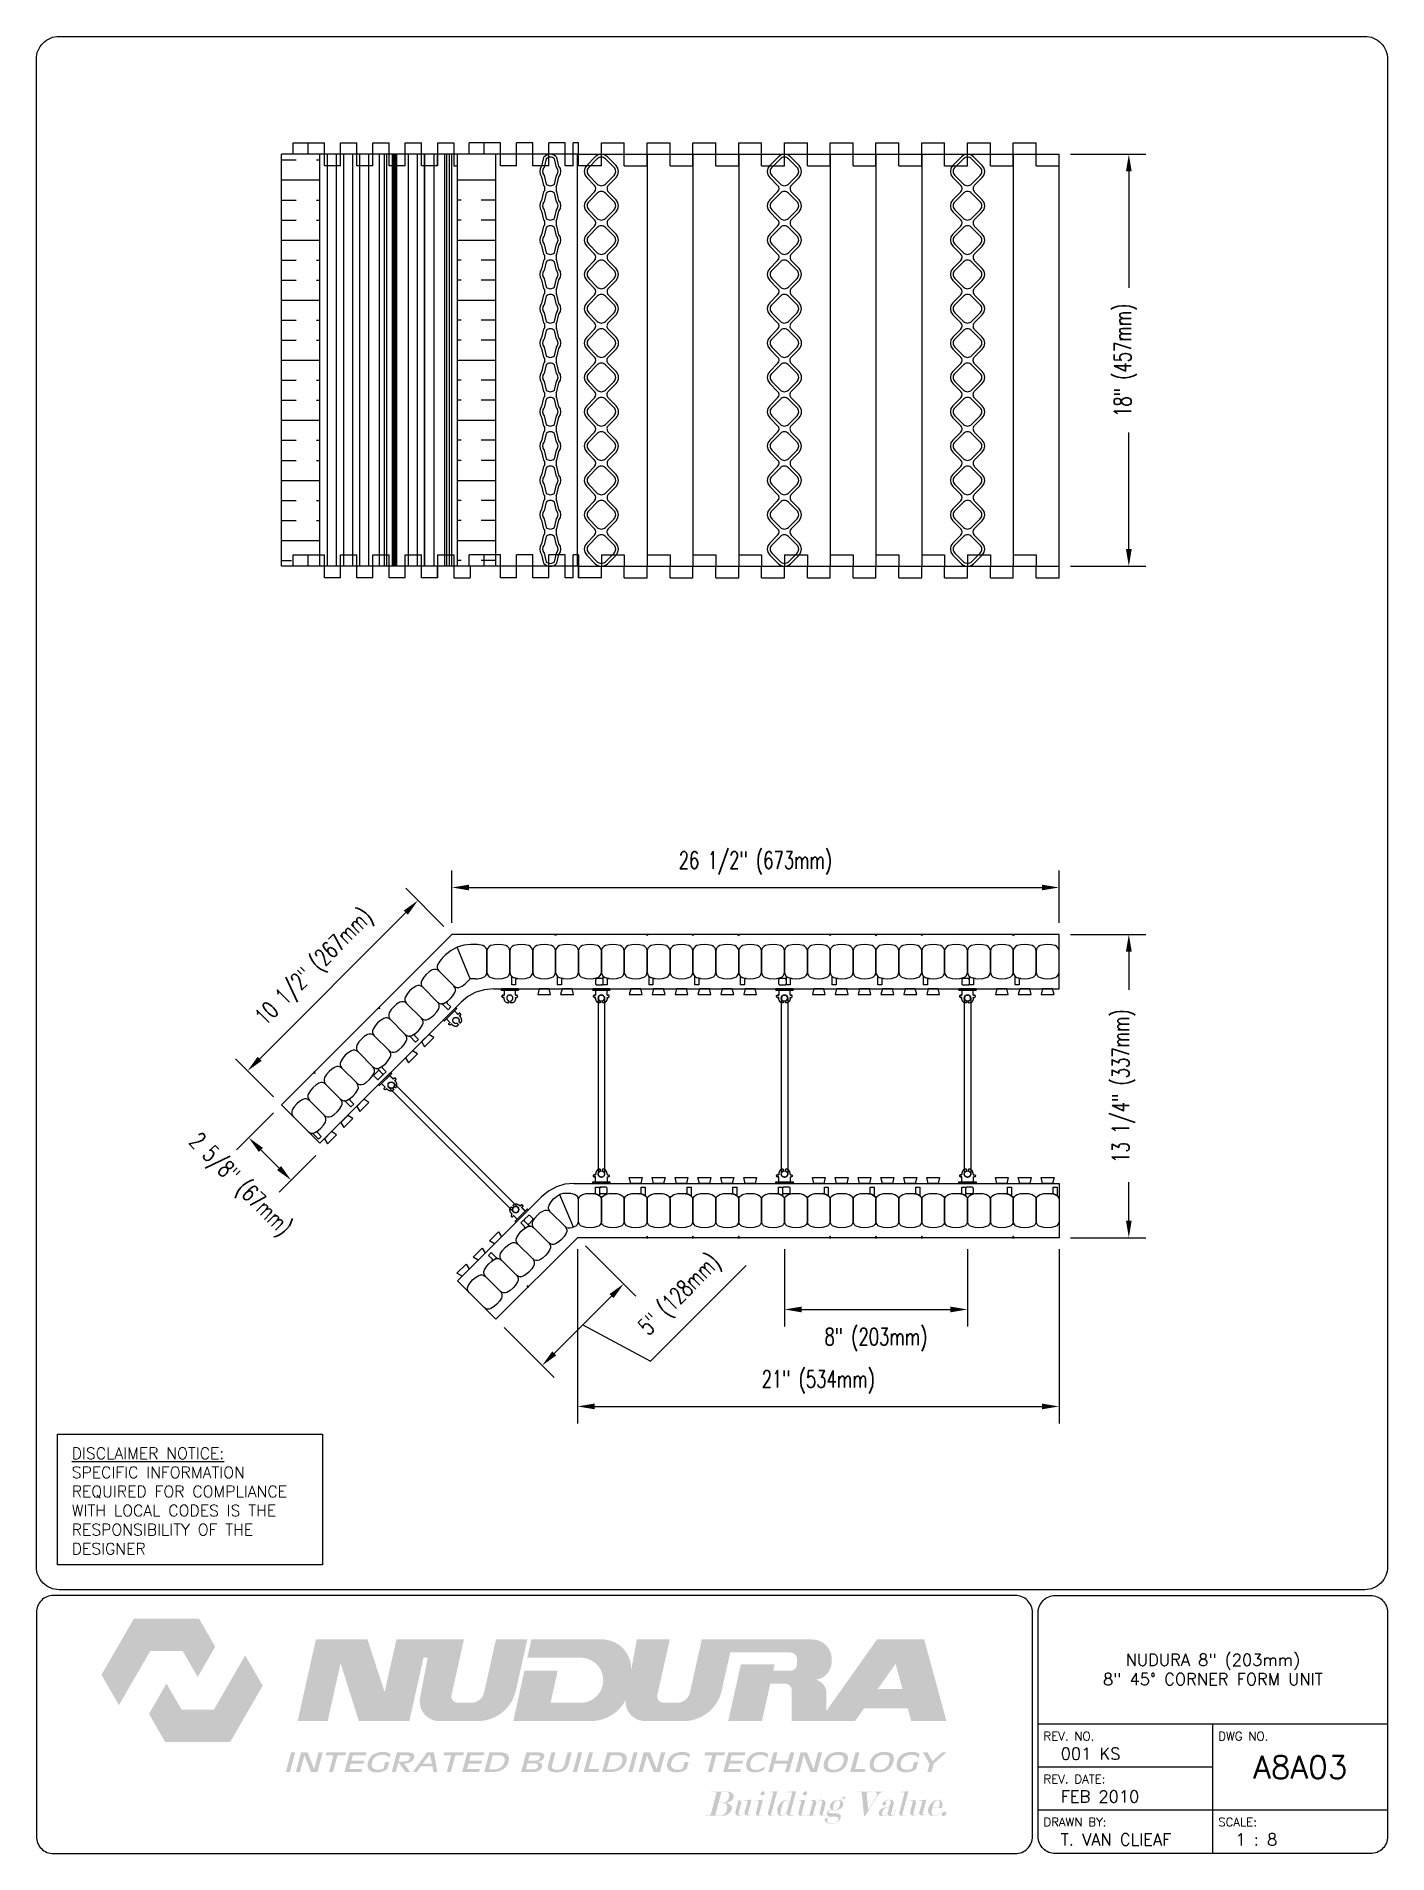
# Paper-space layout 'A8A03' of a CAD drawing. Header units: inches. Extents: x 0.42 to 7.8, y 0.49 to 10.41.
# The model-space entities are those that its viewports show. They can reach past a viewport. Long polylines and large blocks are cut down to what shows.
import ezdxf
from ezdxf.enums import TextEntityAlignment as Align

# ---------------------------------------------------------------- set-up
doc = ezdxf.new("R2010")
doc.units = ezdxf.units.IN
doc.header["$MEASUREMENT"] = 0
doc.linetypes.add('DASHED2', pattern=[0.375, 0.25, -0.125])
for name, color, linetype in [('HATCH', 12, 'Continuous'), ('line25', 2, 'Continuous'), ('LINE3', 3, 'Continuous'), ('LINE50', 5, 'Continuous'), ('LINE8', 8, 'Continuous'), ('LINE9', 9, 'Continuous'), ('LOGO', 7, 'Continuous'), ('TBK_LINE65', 3, 'Continuous'), ('TBK_TEXT', 4, 'Continuous'), ('TEXT', 4, 'Continuous')]:
    doc.layers.add(name, color=color, linetype=linetype)
doc.styles.add('DIM', font='romans.shx', dxfattribs={"width": 0.7})
doc.styles.add('ROMANS', font='romans.shx', dxfattribs={"height": 0.75})
doc.dimstyles.new('ext_8', dxfattribs={"dimscale": 8, "dimtxt": 0.09375, "dimasz": 0.09375, "dimexe": 0.09375, "dimexo": 0.0625, "dimgap": 0.0625, "dimtad": 1, "dimdec": 1, "dimzin": 3, "dimdsep": 46, "dimlunit": 4, "dimtxsty": 'DIM', "dimcen": 0.09, "dimdle": 0.09375, "dimclrt": 4, "dimadec": 0, "dimazin": 0, "dimtfac": 1, "dimtdec": 1, "dimtmove": 2, "dimatfit": 3, "dimfxl": 0, "dimfrac": 2, "dimtolj": 1, "dimtzin": 0, "dimarcsym": 0})

psp = doc.layouts.new('A8A03')

# ---------------------------------------------------------------- texts
at = {"layer": 'TBK_TEXT', "color": 7, "style": 'ROMANS'}
for s, p in [('REV. NO.', (5.9215, 1.107)), ('DWG NO.', (6.876, 1.107)), ('REV. DATE:', (5.9215, 0.8726)), ('DRAWN BY:', (5.9215, 0.6382)), ('SCALE:', (6.876, 0.6382))]:
    psp.add_text(s, height=0.04688, dxfattribs=at).set_placement(p)
at = {"layer": 'TEXT', "insert": (0.6134, 2.7065), "char_height": 0.0625, "width": 1.41371, "attachment_point": 1, "style": 'ROMANS'}
psp.add_mtext('{\\Fromans.shx|c1;\\LDISCLAIMER NOTICE:\\l\\PSPECIFIC INFORMATION REQUIRED FOR COMPLIANCE WITH LOCAL CODES IS THE RESPONSIBILITY OF THE DESIGNER}', dxfattribs=at)

msp = doc.modelspace()

# ---------------------------------------------------------------- blocks, each defined once
blk = doc.blocks.new('TITLEBLOCK-Tag')
at = {"style": 'ROMANS'}
for tag, height, p in [('TITLE_LINE_1', 0.065, (0.927, -0.1328)), ('TITLE_LINE_2', 0.065, (0.9294, -0.2258)), ('CENTRE-LINE-3', 0.065, (0.927, -0.3246)), ('TITLE_LINE_4', 0.065, (0.927, -0.4299)), ('TITLE_LINE_5', 0.065, (0.927, -0.526)), ('DWG', 0.125, (1.4043, -0.9102))]:
    blk.add_attdef(tag, text='', height=height, dxfattribs=at).set_placement(p, align=Align.MIDDLE_CENTER)
for tag, p in [('LATEST_REVISION', (0.0954, -0.8366)), ('REVISION_DATE', (0.0954, -1.071)), ('DRAWN_BY', (0.0954, -1.3053)), ('SCALE', (1.0499, -1.3053))]:
    blk.add_attdef(tag, text='', height=0.065, dxfattribs=at).set_placement(p, align=Align.MIDDLE_LEFT)
blk = doc.blocks.new('WEB_INSERT_FRONT')
for p, q in [((-0.265, 8.89), (-0.64, 8.515)), ((0.64, 8.515), (0.265, 8.89)), ((-0.64, 7.985), (-0.297, 7.641)), ((0.309, 7.653), (0.64, 7.985)), ((-0.297, 7.359), (-0.64, 7.015)), ((0.25, 7.512), (0.25, 7.488)), ((0.64, 7.015), (0.309, 7.347)), ((-0.64, 6.485), (-0.297, 6.141)), ((0.309, 6.153), (0.64, 6.485)), ((-0.297, 5.859), (-0.64, 5.515)), ((0.25, 6.012), (0.25, 5.988)), ((0.64, 5.515), (0.309, 5.847)), ((-0.64, 4.985), (-0.297, 4.641)), ((0.309, 4.653), (0.64, 4.985)), ((-0.297, 4.359), (-0.64, 4.015)), ((0.25, 4.512), (0.25, 4.488)), ((0.64, 4.015), (0.309, 4.347)), ((-0.297, 3.141), (-0.64, 3.485)), ((0.309, 3.153), (0.64, 3.485)), ((-0.297, 2.859), (-0.64, 2.515)), ((0.25, 3.012), (0.25, 2.988)), ((0.64, 2.515), (0.309, 2.847)), ((-0.64, 1.985), (-0.297, 1.641)), ((0.309, 1.653), (0.64, 1.985)), ((-0.297, 1.359), (-0.64, 1.015)), ((-0.64, 0.485), (-0.297, 0.141)), ((-0.297, -0.141), (-0.64, -0.485)), ((-0.64, -1.015), (-0.297, -1.359)), ((-0.297, -1.641), (-0.64, -1.985)), ((-0.64, -2.515), (-0.297, -2.859)), ((-0.297, -3.141), (-0.64, -3.485)), ((0.64, -3.485), (0.309, -3.153)), ((-0.64, -4.015), (-0.297, -4.359)), ((-0.297, -4.641), (-0.64, -4.985)), ((0.25, -4.488), (0.25, -4.512)), ((0.309, -4.347), (0.64, -4.015)), ((0.64, -4.985), (0.309, -4.653)), ((-0.64, -5.515), (-0.297, -5.859)), ((0.309, -5.847), (0.64, -5.515)), ((-0.297, -6.141), (-0.64, -6.485)), ((0.25, -5.988), (0.25, -6.012)), ((0.64, -6.485), (0.309, -6.153)), ((-0.64, -7.015), (-0.297, -7.359)), ((0.297, -7.359), (0.64, -7.015)), ((-0.297, -7.641), (-0.64, -7.985)), ((0.64, -7.985), (0.297, -7.641)), ((-0.64, -8.515), (-0.265, -8.89)), ((0.265, -8.89), (0.64, -8.515))]:
    blk.add_line(p, q)
for points in [[(-0.552, 8.073), (-0.177, 7.698, 0.414214), (0.177, 7.698), (0.552, 8.073, 0.414214), (0.552, 8.427), (0.177, 8.802, 0.414214), (-0.177, 8.802), (-0.552, 8.427, 0.414214)], [(-0.552, 6.573), (-0.177, 6.198, 0.414214), (0.177, 6.198), (0.552, 6.573, 0.414214), (0.552, 6.927), (0.177, 7.302, 0.414214), (-0.177, 7.302), (-0.552, 6.927, 0.414214)], [(-0.552, 5.073), (-0.177, 4.698, 0.414214), (0.177, 4.698), (0.552, 5.073, 0.414214), (0.552, 5.427), (0.177, 5.802, 0.414214), (-0.177, 5.802), (-0.552, 5.427, 0.414214)], [(-0.552, 3.573), (-0.177, 3.198, 0.414214), (0.177, 3.198), (0.552, 3.573, 0.414214), (0.552, 3.927), (0.177, 4.302, 0.414214), (-0.177, 4.302), (-0.552, 3.927, 0.414214)], [(-0.552, 3.573), (-0.177, 3.198, 0.414214), (0.177, 3.198), (0.552, 3.573, 0.414214), (0.552, 3.927), (0.177, 4.302, 0.414214), (-0.177, 4.302), (-0.552, 3.927, 0.414214)], [(-0.552, 2.073), (-0.177, 1.698, 0.414214), (0.177, 1.698), (0.552, 2.073, 0.414214), (0.552, 2.427), (0.177, 2.802, 0.414214), (-0.177, 2.802), (-0.552, 2.427, 0.414214)], [(-0.552, 0.573), (-0.177, 0.198, 0.414214), (0.177, 0.198), (0.552, 0.573, 0.414214), (0.552, 0.927), (0.177, 1.302, 0.414214), (-0.177, 1.302), (-0.552, 0.927, 0.414214)], [(-0.552, -0.927), (-0.177, -1.302, 0.414214), (0.177, -1.302), (0.552, -0.927, 0.414214), (0.552, -0.573), (0.177, -0.198, 0.414214), (-0.177, -0.198), (-0.552, -0.573, 0.414214)], [(-0.552, -2.427), (-0.177, -2.802, 0.414214), (0.177, -2.802), (0.552, -2.427, 0.414214), (0.552, -2.073), (0.177, -1.698, 0.414214), (-0.177, -1.698), (-0.552, -2.073, 0.414214)], [(-0.552, -3.927), (-0.177, -4.302, 0.414214), (0.177, -4.302), (0.552, -3.927, 0.414214), (0.552, -3.573), (0.177, -3.198, 0.414214), (-0.177, -3.198), (-0.552, -3.573, 0.414214)], [(-0.552, -5.427), (-0.177, -5.802, 0.414214), (0.177, -5.802), (0.552, -5.427, 0.414214), (0.552, -5.073), (0.177, -4.698, 0.414214), (-0.177, -4.698), (-0.552, -5.073, 0.414214)], [(-0.552, -6.927), (-0.177, -7.302, 0.414214), (0.177, -7.302), (0.552, -6.927, 0.414214), (0.552, -6.573), (0.177, -6.198, 0.414214), (-0.177, -6.198), (-0.552, -6.573, 0.414214)], [(-0.552, -8.427), (-0.177, -8.802, 0.414214), (0.177, -8.802), (0.552, -8.427, 0.414214), (0.552, -8.073), (0.177, -7.698, 0.414214), (-0.177, -7.698), (-0.552, -8.073, 0.414214)]]:
    blk.add_lwpolyline(points, format="xyb", close=True)
blk.add_lwpolyline([(0.25, -2.988, -0.198912), (0.309, -2.847), (0.64, -2.515, 0.414214), (0.64, -1.985), (0.309, -1.653, -0.198912), (0.25, -1.512), (0.25, -1.488, -0.198912), (0.309, -1.347), (0.64, -1.015, 0.414214), (0.64, -0.485), (0.309, -0.153, -0.198912), (0.25, -0.012), (0.25, 0.012, -0.198912), (0.309, 0.153), (0.64, 0.485, 0.414214), (0.64, 1.015), (0.309, 1.347, -0.198912), (0.25, 1.488)], format="xyb")
for centre, radius, start, end in [((0, 8.625), 0.375, 45, 135), ((-0.375, 8.25), 0.375, 135, 225), ((0.375, 8.25), 0.375, 315, 45), ((-0.438, 7.5), 0.2, 315, 45), ((0.45, 7.512), 0.2, 135, 180), ((0.45, 7.488), 0.2, 180, 225), ((-0.375, 6.75), 0.375, 135, 225), ((0.375, 6.75), 0.375, 315, 45), ((-0.438, 6), 0.2, 315, 45), ((0.45, 6.012), 0.2, 135, 180), ((0.45, 5.988), 0.2, 180, 225), ((-0.375, 5.25), 0.375, 135, 225), ((0.375, 5.25), 0.375, 315, 45), ((-0.375, 3.75), 0.375, 135, 225), ((-0.438, 4.5), 0.2, 315, 45), ((0.45, 4.512), 0.2, 135, 180), ((0.45, 4.488), 0.2, 180, 225), ((0.375, 3.75), 0.375, 315, 45), ((-0.375, 2.25), 0.375, 135, 225), ((-0.438, 3), 0.2, 315, 45), ((0.45, 3.012), 0.2, 135, 180), ((0.45, 2.988), 0.2, 180, 225), ((0.375, 2.25), 0.375, 315, 45), ((-0.438, 1.5), 0.2, 315, 45), ((0.45, 1.512), 0.2, 135, 180), ((-0.375, 0.75), 0.375, 135, 225), ((-0.438, 0), 0.2, 315, 45), ((-0.375, -0.75), 0.375, 135, 225), ((-0.438, -1.5), 0.2, 315, 45), ((-0.375, -2.25), 0.375, 135, 225), ((-0.438, -3), 0.2, 315, 45), ((0.45, -3.012), 0.2, 180, 225), ((-0.375, -3.75), 0.375, 135, 225), ((0.375, -3.75), 0.375, 315, 45), ((-0.438, -4.5), 0.2, 315, 45), ((0.45, -4.488), 0.2, 135, 180), ((0.45, -4.512), 0.2, 180, 225), ((-0.375, -5.25), 0.375, 135, 225), ((0.375, -5.25), 0.375, 315, 45), ((-0.438, -6), 0.2, 315, 45), ((0.45, -5.988), 0.2, 135, 180), ((0.45, -6.012), 0.2, 180, 225), ((-0.375, -6.75), 0.375, 135, 225), ((0.375, -6.75), 0.375, 315, 45), ((-0.438, -7.5), 0.2, 315, 45), ((0.438, -7.5), 0.2, 135, 225), ((-0.375, -8.25), 0.375, 135, 225), ((0.375, -8.25), 0.375, 315, 45), ((0, -8.625), 0.375, 225, 315)]:
    blk.add_arc(centre, radius, start, end)
blk = doc.blocks.new('*D16')
at = {"layer": 'Defpoints', "color": 0}
for p in [(229.556, 106.824), (203.025, 104.773), (229.556, 104.773)]:
    blk.add_point(p, dxfattribs=at)
at = {"layer": 'TEXT', "color": 0, "lineweight": -2}
for p, q in [((203.025, 105.273), (203.025, 107.574)), ((229.556, 105.273), (229.556, 107.574)), ((203.775, 106.824), (228.806, 106.824))]:
    blk.add_line(p, q, dxfattribs=at)
at = {"layer": 'TEXT', "color": 0}
for points in [[(203.775, 106.949), (203.775, 106.699), (203.025, 106.824)], [(228.806, 106.949), (228.806, 106.699), (229.556, 106.824)]]:
    blk.add_solid(points, dxfattribs=at)
at = {"layer": 'TEXT', "color": 4, "insert": (216.29, 107.895), "char_height": 0.75, "attachment_point": 5, "style": 'DIM'}
blk.add_mtext('\\A1;26 1/2" (673mm)', dxfattribs=at)
blk = doc.blocks.new('*D17')
at = {"layer": 'Defpoints', "color": 0}
for p in [(217.556, 91.523), (225.556, 91.523), (225.556, 88.388)]:
    blk.add_point(p, dxfattribs=at)
at = {"layer": 'TEXT', "color": 0, "lineweight": -2}
for p, q in [((217.556, 91.023), (217.556, 87.638)), ((225.556, 91.023), (225.556, 87.638)), ((218.306, 88.388), (224.806, 88.388))]:
    blk.add_line(p, q, dxfattribs=at)
at = {"layer": 'TEXT', "color": 0}
for points in [[(218.306, 88.513), (218.306, 88.263), (217.556, 88.388)], [(224.806, 88.513), (224.806, 88.263), (225.556, 88.388)]]:
    blk.add_solid(points, dxfattribs=at)
at = {"layer": 'TEXT', "color": 4, "insert": (221.556, 87.072), "char_height": 0.75, "attachment_point": 5, "style": 'DIM'}
blk.add_mtext('\\A1;8" (203mm)', dxfattribs=at)
blk = doc.blocks.new('*D18')
at = {"layer": 'Defpoints', "color": 0}
for p in [(229.556, 104.773), (232.605, 104.773), (229.556, 91.523)]:
    blk.add_point(p, dxfattribs=at)
at = {"layer": 'TEXT', "color": 0, "lineweight": -2}
for p, q in [((230.056, 104.773), (233.355, 104.773)), ((232.605, 104.023), (232.605, 102.348)), ((232.605, 92.273), (232.605, 93.948)), ((230.056, 91.523), (233.355, 91.523))]:
    blk.add_line(p, q, dxfattribs=at)
at = {"layer": 'TEXT', "color": 0}
for points in [[(232.48, 104.023), (232.73, 104.023), (232.605, 104.773)], [(232.48, 92.273), (232.73, 92.273), (232.605, 91.523)]]:
    blk.add_solid(points, dxfattribs=at)
at = {"layer": 'TEXT', "color": 4, "insert": (232.376, 98.148), "char_height": 0.75, "attachment_point": 5, "rotation": 90, "style": 'DIM'}
blk.add_mtext('\\A1;13 1/4" (337mm)', dxfattribs=at)
blk = doc.blocks.new('*D21')
at = {"layer": 'Defpoints', "color": 0}
for p in [(229.556, 138.86), (232.605, 138.86), (229.556, 120.86)]:
    blk.add_point(p, dxfattribs=at)
at = {"layer": 'TEXT', "color": 0, "lineweight": -2}
for p, q in [((230.056, 138.86), (233.355, 138.86)), ((232.605, 138.11), (232.605, 133.022)), ((232.605, 121.61), (232.605, 126.697)), ((230.056, 120.86), (233.355, 120.86))]:
    blk.add_line(p, q, dxfattribs=at)
at = {"layer": 'TEXT', "color": 0}
for points in [[(232.48, 138.11), (232.73, 138.11), (232.605, 138.86)], [(232.48, 121.61), (232.73, 121.61), (232.605, 120.86)]]:
    blk.add_solid(points, dxfattribs=at)
at = {"layer": 'TEXT', "color": 4, "insert": (232.46, 129.86), "char_height": 0.75, "attachment_point": 5, "rotation": 90, "style": 'DIM'}
blk.add_mtext('\\A1;18" (457mm)', dxfattribs=at)
blk = doc.blocks.new('*D19')
at = {"layer": 'Defpoints', "color": 0}
for p in [(203.025, 104.773), (194.094, 98.811), (195.578, 97.327)]:
    blk.add_point(p, dxfattribs=at)
at = {"layer": 'TEXT', "color": 0, "lineweight": -2}
for p, q in [((202.671, 105.127), (201.01, 106.788)), ((201.01, 105.727), (194.624, 99.341)), ((195.225, 97.68), (193.564, 99.341))]:
    blk.add_line(p, q, dxfattribs=at)
at = {"layer": 'TEXT', "color": 0}
for points in [[(200.922, 105.816), (201.099, 105.639), (201.541, 106.258)], [(194.536, 99.43), (194.713, 99.253), (194.094, 98.811)]]:
    blk.add_solid(points, dxfattribs=at)
at = {"layer": 'TEXT', "color": 4, "insert": (197.06, 103.292), "char_height": 0.75, "attachment_point": 5, "rotation": 45, "style": 'DIM'}
blk.add_mtext('\\A1;10 1/2" (267mm)', dxfattribs=at)
blk = doc.blocks.new('*D20')
at = {"layer": 'Defpoints', "color": 0}
for p in [(195.578, 97.327), (197.435, 95.47), (196, 94.036)]:
    blk.add_point(p, dxfattribs=at)
at = {"layer": 'TEXT', "color": 0, "lineweight": -2}
for p, q in [((195.225, 96.973), (193.614, 95.362)), ((194.674, 95.362), (195.47, 94.566)), ((197.081, 95.117), (195.47, 93.506))]:
    blk.add_line(p, q, dxfattribs=at)
at = {"layer": 'TEXT', "color": 0}
for points in [[(194.763, 95.45), (194.586, 95.273), (194.144, 95.892)], [(195.558, 94.655), (195.381, 94.478), (196, 94.036)]]:
    blk.add_solid(points, dxfattribs=at)
at = {"layer": 'TEXT', "color": 4, "insert": (193.722, 93.791), "char_height": 0.75, "attachment_point": 5, "rotation": 315, "style": 'DIM'}
blk.add_mtext('\\A1;2 5/8" (67mm)', dxfattribs=at)
blk = doc.blocks.new('WEB8_CENTRE_TOP')
at = {"layer": 'LINE9'}
for p, q in [((-0.141, 7.688), (-0.141, 0)), ((0.141, 7.688), (0.141, 0))]:
    blk.add_line(p, q, dxfattribs=at)
for centre in [(0, 7.688), (0, 0)]:
    blk.add_circle(centre, 0.141, dxfattribs=at)
blk = doc.blocks.new('Connector')
blk.add_point((0.271, 0))
at = {"layer": 'LINE9'}
for p, q in [((0, 0.375), (0, -0.375)), ((0.062, -0.375), (0.062, 0.375)), ((0.281, 0.25), (0.062, 0.25))]:
    blk.add_line(p, q, dxfattribs=at)
for points, weights in [([(0.007, 0.375), (0.004, 0.375), (0, 0.375)], [1, 0.972587069138, 0.950305488115]), ([(0.327, 0.343), (0.308, 0.343), (0.281, 0.317), (0.281, 0.297)], [1, 0.85355339, 0.85355339, 1]), ([(0.328, 0.343), (0.327, 0.343), (0.327, 0.343)], [1, 0.70710678, 1]), ([(0.375, 0.297), (0.375, 0.317), (0.348, 0.343), (0.329, 0.343)], [1, 0.85355339, 0.85355339, 1]), ([(0.406, 0.25), (0.546, 0.25), (0.619, 0.131)], [0.958404415409, 0.794674173519, 0.864651571113]), ([(0.619, 0.052), (0.612, 0.049), (0.604, 0.049)], [0.83615024178, 0.892081430621, 1]), ([(0, -0.375), (0.004, -0.375), (0.007, -0.375)], [0.950305488115, 0.972587069138, 1]), ([(0.281, -0.297), (0.281, -0.317), (0.308, -0.343), (0.327, -0.343)], [1, 0.85355339, 0.85355339, 1]), ([(0.327, -0.343), (0.281, -0.343), (0.281, -0.297)], [1, 0.70710678, 1]), ([(0.329, -0.343), (0.348, -0.343), (0.375, -0.317), (0.375, -0.297)], [1, 0.85355339, 0.85355339, 1]), ([(0.375, -0.297), (0.375, -0.343), (0.329, -0.343)], [1, 0.70710678, 1]), ([(0.619, -0.131), (0.546, -0.25), (0.406, -0.25)], [0.864651574428, 0.794674169686, 0.958404415195]), ([(0.604, -0.049), (0.612, -0.049), (0.619, -0.052)], [1, 0.89208144177, 0.836150253337])]:
    blk.add_rational_spline(points, weights, degree=2, dxfattribs=at)
for points, degree in [([(0, 0.375), (0.002, 0.375), (0.005, 0.375), (0.007, 0.375)], 3), ([(0.007, 0.375), (0.021, 0.375), (0.051, 0.375), (0.062, 0.375), (0.062, 0.375)], 3), ([(0.281, 0.25), (0.281, 0.297)], 1), ([(0.327, 0.343), (0.327, 0.343), (0.328, 0.343), (0.328, 0.343)], 3), ([(0.328, 0.343), (0.329, 0.343), (0.329, 0.343), (0.329, 0.343)], 3), ([(0.375, 0.25), (0.375, 0.297)], 1), ([(0.406, 0.25), (0.375, 0.25)], 1), ([(0.406, 0.25), (0.406, 0.25)], 1), ([(0.406, 0.25), (0.406, 0.25)], 1), ([(0.406, 0.25), (0.406, 0.25)], 1), ([(0.406, 0.25), (0.406, 0.25)], 1), ([(0.406, 0.25), (0.406, 0.25)], 1), ([(0.406, 0.25), (0.406, 0.25)], 1), ([(0.406, 0.25), (0.406, 0.25)], 1), ([(0.406, 0.25), (0.406, 0.25)], 1), ([(0.406, 0.25), (0.406, 0.25)], 1), ([(0.406, 0.25), (0.406, 0.25)], 1), ([(0.406, 0.25), (0.406, 0.25)], 1), ([(0.406, 0.25), (0.406, 0.25)], 1), ([(0.406, 0.25), (0.406, 0.25)], 1), ([(0.406, 0.25), (0.406, 0.25)], 1), ([(0.406, 0.25), (0.406, 0.25)], 1), ([(0.406, 0.25), (0.406, 0.25)], 1), ([(0.406, 0.25), (0.406, 0.25)], 1), ([(0.406, 0.25), (0.406, 0.25)], 1), ([(0.406, 0.25), (0.406, 0.25)], 1), ([(0.406, 0.25), (0.406, 0.25)], 1), ([(0.406, 0.25), (0.406, 0.25)], 1), ([(0.406, 0.25), (0.406, 0.25)], 1), ([(0.406, 0.25), (0.406, 0.25)], 1), ([(0.406, 0.25), (0.406, 0.25)], 1), ([(0.604, 0.049), (0.532, 0.049)], 1), ([(0.532, 0.049), (0.532, 0.049)], 1), ([(0.532, 0.049), (0.532, 0.049)], 1), ([(0.532, 0.049), (0.532, 0.049)], 1), ([(0.532, 0.049), (0.532, 0.049)], 1), ([(0.532, 0.049), (0.532, 0.049)], 1), ([(0.532, 0.049), (0.532, 0.049)], 1), ([(0.532, 0.049), (0.532, 0.049)], 1), ([(0.532, 0.049), (0.532, 0.049)], 1), ([(0.532, 0.049), (0.532, 0.049)], 1), ([(0.532, 0.049), (0.532, 0.049)], 1), ([(0.604, 0.049), (0.609, 0.049), (0.614, 0.05), (0.619, 0.052)], 3), ([(0.604, 0.049), (0.604, 0.049)], 1), ([(0.604, 0.049), (0.604, 0.049)], 1), ([(0.604, 0.049), (0.604, 0.049)], 1), ([(0.604, 0.049), (0.604, 0.049)], 1), ([(0.619, 0.131), (0.619, 0.052)], 1), ([(0.619, 0.131), (0.619, 0.131)], 1), ([(0.619, 0.131), (0.619, 0.131)], 1), ([(0.619, 0.131), (0.619, 0.131)], 1), ([(0.619, 0.131), (0.619, 0.131)], 1), ([(0.007, -0.375), (0.005, -0.375), (0.002, -0.375), (0, -0.375)], 3), ([(0.062, -0.375), (0.062, -0.375), (0.051, -0.375), (0.021, -0.375), (0.007, -0.375)], 3), ([(0.062, -0.25), (0.281, -0.25)], 1), ([(0.281, -0.297), (0.281, -0.25)], 1), ([(0.281, -0.25), (0.281, -0.297)], 1), ([(0.328, -0.343), (0.328, -0.343), (0.327, -0.343), (0.327, -0.343)], 3), ([(0.329, -0.343), (0.329, -0.343), (0.329, -0.343), (0.328, -0.343)], 3), ([(0.375, -0.25), (0.375, -0.297)], 1), ([(0.375, -0.297), (0.375, -0.25)], 1), ([(0.406, -0.25), (0.375, -0.25)], 1), ([(0.406, -0.25), (0.406, -0.25)], 1), ([(0.406, -0.25), (0.406, -0.25)], 1), ([(0.406, -0.25), (0.406, -0.25)], 1), ([(0.406, -0.25), (0.406, -0.25)], 1), ([(0.406, -0.25), (0.406, -0.25)], 1), ([(0.406, -0.25), (0.406, -0.25)], 1), ([(0.406, -0.25), (0.406, -0.25)], 1), ([(0.406, -0.25), (0.406, -0.25)], 1), ([(0.406, -0.25), (0.406, -0.25)], 1), ([(0.406, -0.25), (0.406, -0.25)], 1), ([(0.406, -0.25), (0.406, -0.25)], 1), ([(0.532, -0.049), (0.604, -0.049)], 1), ([(0.604, -0.049), (0.58, -0.049), (0.556, -0.049), (0.532, -0.049)], 3), ([(0.532, -0.049), (0.532, -0.049)], 1), ([(0.532, -0.049), (0.532, -0.049)], 1), ([(0.532, -0.049), (0.532, -0.049)], 1), ([(0.532, -0.049), (0.532, -0.049)], 1), ([(0.619, -0.052), (0.614, -0.05), (0.609, -0.049), (0.604, -0.049)], 3), ([(0.604, -0.049), (0.604, -0.049)], 1), ([(0.604, -0.049), (0.604, -0.049)], 1), ([(0.604, -0.049), (0.604, -0.049)], 1), ([(0.604, -0.049), (0.604, -0.049)], 1), ([(0.604, -0.049), (0.604, -0.049)], 1), ([(0.604, -0.049), (0.604, -0.049)], 1), ([(0.604, -0.049), (0.604, -0.049)], 1), ([(0.604, -0.049), (0.604, -0.049)], 1), ([(0.619, -0.052), (0.619, -0.131)], 1), ([(0.619, -0.131), (0.619, -0.131)], 1), ([(0.619, -0.131), (0.619, -0.131)], 1), ([(0.619, -0.131), (0.619, -0.131)], 1), ([(0.619, -0.131), (0.619, -0.131)], 1)]:
    blk.add_open_spline(points, degree=degree, dxfattribs=at)
for points, weights, knots in [([(0.062, 0.375), (0.062, 0.375), (0.046, 0.375), (0.03, 0.375), (0.007, 0.375)], [0.868718858569, 0.861102746415, 1, 0.861102734288, 0.868718859898], [0, 0, 0, 0.5, 0.5, 1, 1, 1]), ([(0.532, 0.049), (0.472, 0.203), (0.333, 0.113), (0.157, 0), (0.333, -0.113), (0.472, -0.203), (0.532, -0.049)], [0.899508922286, 0.599718215298, 1, 0.54226024, 1, 0.599718224335, 0.899508908749], [0, 0, 0, 0.318112, 0.318112, 0.681888, 0.681888, 1, 1, 1]), ([(0.007, -0.375), (0.03, -0.375), (0.046, -0.375), (0.062, -0.375), (0.062, -0.375)], [0.868718859319, 0.861102739573, 1, 0.861102742958, 0.868718858948], [0, 0, 0, 0.5, 0.5, 1, 1, 1])]:
    blk.add_rational_spline(points, weights, degree=2, knots=knots, dxfattribs=at)
blk = doc.blocks.new('*D22')
at = {"layer": 'Defpoints', "color": 0}
for p in [(208.513, 91.523), (204.948, 87.957), (206.967, 85.938)]:
    blk.add_point(p, dxfattribs=at)
at = {"layer": 'TEXT', "color": 0, "lineweight": -2}
for p, q in [((208.867, 91.17), (211.063, 88.974)), ((211.704, 86.13), (215.876, 90.302)), ((210.002, 88.974), (207.497, 86.469)), ((205.301, 87.604), (207.497, 85.408)), ((208.75, 87.721), (211.704, 86.13))]:
    blk.add_line(p, q, dxfattribs=at)
at = {"layer": 'TEXT', "color": 0}
for points in [[(209.914, 89.062), (210.09, 88.885), (210.532, 89.504)], [(207.409, 86.557), (207.585, 86.38), (206.967, 85.938)]]:
    blk.add_solid(points, dxfattribs=at)
at = {"layer": 'TEXT', "color": 4, "insert": (213.033, 88.974), "char_height": 0.75, "attachment_point": 5, "rotation": 45, "style": 'DIM'}
blk.add_mtext('\\A1;5" (128mm)', dxfattribs=at)
blk = doc.blocks.new('*D23')
at = {"layer": 'Defpoints', "color": 0}
for p in [(208.513, 91.523), (229.556, 91.523), (229.556, 84.151)]:
    blk.add_point(p, dxfattribs=at)
at = {"layer": 'TEXT', "color": 0, "lineweight": -2}
for p, q in [((208.513, 91.023), (208.513, 83.401)), ((229.556, 91.023), (229.556, 83.401)), ((209.263, 84.151), (228.806, 84.151))]:
    blk.add_line(p, q, dxfattribs=at)
at = {"layer": 'TEXT', "color": 0}
for points in [[(209.263, 84.276), (209.263, 84.026), (208.513, 84.151)], [(228.806, 84.276), (228.806, 84.026), (229.556, 84.151)]]:
    blk.add_solid(points, dxfattribs=at)
at = {"layer": 'TEXT', "color": 4, "insert": (219.035, 85.222), "char_height": 0.75, "attachment_point": 5, "style": 'DIM'}
blk.add_mtext('\\A1;21" (534mm)', dxfattribs=at)

# ---------------------------------------------------------------- dimensions: what is measured, and where the dimension line sits
at = {"layer": 'TEXT'}
for base, p1, p2, angle, text, picture, middle, dimtype in [((232.605, 138.86), (229.556, 120.86), (229.556, 138.86), 90, '18" (457mm)', '*D21', (232.46, 129.86), 160), ((232.605, 104.773), (229.556, 91.523), (229.556, 104.773), 90, '13 1/4" (337mm)', '*D18', (232.376, 98.148), 160), ((196, 94.036), (195.578, 97.327), (197.435, 95.47), 315, '2 5/8" (67mm)', '*D20', (193.722, 93.791), 161)]:
    dim = msp.add_linear_dim(base=base, p1=p1, p2=p2, angle=angle, text=text, dimstyle='ext_8', dxfattribs=at)
    dim.commit()
    dim.dimension.update_dxf_attribs({"geometry": picture, "text_midpoint": middle, "dimtype": dimtype})
for base, p1, p2, text, picture, middle in [((229.556, 106.824), (203.025, 104.773), (229.556, 104.773), '26 1/2" (673mm)', '*D16', (216.29, 107.895)), ((229.556, 84.151), (208.513, 91.523), (229.556, 91.523), '21" (534mm)', '*D23', (219.035, 85.222))]:
    dim = msp.add_linear_dim(base=base, p1=p1, p2=p2, text=text, dimstyle='ext_8', dxfattribs=at)
    dim.commit()
    dim.dimension.update_dxf_attribs({"geometry": picture, "text_midpoint": middle})
dim = msp.add_aligned_dim(p1=(203.025, 104.773), p2=(195.578, 97.327), distance=-2.099, text='10 1/2" (267mm)', dimstyle='ext_8', dxfattribs=at)
dim.commit()
dim.dimension.update_dxf_attribs({"geometry": '*D19', "text_midpoint": (197.06, 103.292)})
dim = msp.add_aligned_dim(p1=(208.513, 91.523), p2=(204.948, 87.957), distance=2.855, text='5" (128mm)', dimstyle='ext_8', override={"dimtmove": 1}, dxfattribs=at)
dim.commit()
dim.dimension.update_dxf_attribs({"geometry": '*D22', "text_midpoint": (211.3, 87.241)})
dim = msp.add_linear_dim(base=(225.556, 88.388), p1=(217.556, 91.523), p2=(225.556, 91.523), text='8" (203mm)', dimstyle='ext_8', dxfattribs=at)
dim.commit()
dim.dimension.update_dxf_attribs({"geometry": '*D17', "text_midpoint": (221.556, 87.072), "dimtype": 160})

# ---------------------------------------------------------------- hatches: boundary and pattern name
at = {"layer": 'HATCH'}
h = msp.add_hatch(dxfattribs=at)
h.set_pattern_fill('INSUL', color=256, scale=7, style=0)
h.set_pattern_definition([(0, (198.8488, 129.86), (0, 2.625), []), (0, (198.8488, 130.735), (0, 2.625), [0.875, -0.875]), (0, (198.8488, 131.61), (0, 2.625), [0.875, -0.875])])
h.paths.add_polyline_path([(197.258, 138.86), (195.578, 138.86), (195.578, 120.86), (196.019, 120.86), (196.019, 121.36), (197.258, 121.36)])
h = msp.add_hatch(dxfattribs=at)
h.set_pattern_fill('INSUL', color=256, scale=7, angle=180, style=0)
h.set_pattern_definition([(180, (201.6773, 129.86), (-3e-16, -2.625), []), (180, (201.6773, 128.985), (-3e-16, -2.625), [0.875, -0.875]), (180, (201.6773, 128.11), (-3e-16, -2.625), [0.875, -0.875])])
h.paths.add_polyline_path([(204.948, 138.36), (203.709, 138.36), (203.268, 138.36), (203.268, 120.86), (204.948, 120.86)])

# ---------------------------------------------------------------- linework, layer by layer
for p, q in [((196.092, 139.36), (197.451, 139.36)), ((196.092, 138.86), (196.092, 139.36)), ((196.744, 138.86), (196.744, 139.36)), ((197.451, 138.86), (197.451, 139.36)), ((198.158, 139.36), (198.865, 139.36)), ((198.158, 138.86), (198.158, 139.36)), ((198.865, 138.86), (198.865, 139.36)), ((199.572, 139.36), (200.279, 139.36)), ((199.572, 138.86), (199.572, 139.36)), ((200.279, 138.86), (200.279, 139.36)), ((200.986, 139.36), (201.694, 139.36)), ((200.986, 138.86), (200.986, 139.36)), ((201.694, 138.86), (201.694, 139.36)), ((202.401, 139.36), (202.401, 138.86)), ((202.401, 139.36), (203.108, 139.36)), ((203.108, 139.36), (203.108, 138.86)), ((197.589, 120.86), (197.589, 138.86)), ((197.987, 120.86), (197.987, 138.86)), ((198.296, 120.86), (198.296, 138.86)), ((198.694, 120.86), (198.694, 138.86)), ((199.004, 120.86), (199.004, 138.86)), ((199.401, 120.86), (199.401, 138.86)), ((201.125, 120.86), (201.125, 138.86)), ((201.523, 120.86), (201.523, 138.86)), ((201.832, 120.86), (201.832, 138.86)), ((201.832, 138.86), (201.832, 120.86)), ((202.23, 138.86), (202.23, 120.86)), ((211.556, 138.86), (211.556, 120.86)), ((213.556, 138.86), (213.556, 120.86)), ((215.556, 138.86), (215.556, 120.86)), ((219.556, 138.86), (219.556, 120.86)), ((221.556, 138.86), (221.556, 120.86)), ((223.556, 138.86), (223.556, 120.86)), ((227.556, 138.86), (227.556, 120.86)), ((207.074, 137.455), (207.074, 137.264)), ((207.574, 137.455), (207.574, 137.264)), ((207.074, 135.955), (207.074, 135.764)), ((207.574, 135.955), (207.574, 135.764)), ((207.074, 134.455), (207.074, 134.264)), ((207.574, 134.455), (207.574, 134.264)), ((207.074, 132.955), (207.074, 132.764)), ((207.574, 132.955), (207.574, 132.764)), ((207.074, 131.455), (207.074, 131.264)), ((207.574, 131.455), (207.574, 131.264)), ((207.074, 129.955), (207.074, 129.764)), ((207.574, 129.955), (207.574, 129.764)), ((207.074, 128.455), (207.074, 128.264)), ((207.574, 128.455), (207.574, 128.264)), ((207.074, 126.955), (207.074, 126.764)), ((207.574, 126.955), (207.574, 126.764)), ((207.074, 125.455), (207.074, 125.264)), ((207.574, 125.455), (207.574, 125.264)), ((207.074, 123.955), (207.074, 123.764)), ((207.574, 123.955), (207.574, 123.764)), ((207.074, 122.455), (207.074, 122.264)), ((207.574, 122.455), (207.574, 122.264)), ((197.451, 120.36), (197.451, 120.86)), ((198.158, 120.36), (198.158, 120.86)), ((198.865, 120.36), (198.865, 120.86)), ((199.572, 120.36), (199.572, 120.86)), ((200.279, 120.36), (200.279, 120.86)), ((200.986, 120.36), (200.986, 120.86)), ((201.694, 120.36), (201.694, 120.86)), ((202.401, 120.36), (202.401, 120.86)), ((202.401, 120.86), (202.401, 120.36)), ((203.108, 120.86), (203.108, 120.36)), ((203.828, 120.86), (203.828, 120.36)), ((198.158, 120.36), (197.451, 120.36)), ((199.572, 120.36), (198.865, 120.36)), ((200.986, 120.36), (200.279, 120.36)), ((202.401, 120.36), (201.694, 120.36)), ((203.108, 120.36), (203.828, 120.36))]:
    msp.add_line(p, q, dxfattribs=at)
at = {"layer": 'HATCH', "linetype": 'DASHED2', "ltscale": 0.15}
for p, q in [((197.451, 138.36), (197.451, 138.86)), ((198.158, 138.36), (197.451, 138.36)), ((198.158, 138.36), (198.158, 138.86)), ((198.865, 138.36), (198.865, 138.86)), ((199.572, 138.36), (198.865, 138.36)), ((199.572, 138.36), (199.572, 138.86)), ((200.279, 138.36), (200.279, 138.86)), ((200.986, 138.36), (200.279, 138.36)), ((200.986, 138.36), (200.986, 138.86)), ((201.694, 138.36), (201.694, 138.86)), ((202.401, 138.36), (201.694, 138.36)), ((202.401, 138.36), (202.401, 138.86)), ((202.401, 138.86), (202.401, 138.36)), ((203.108, 138.86), (203.108, 138.36)), ((203.108, 138.36), (203.268, 138.36)), ((196.092, 120.86), (196.092, 121.36)), ((196.092, 121.36), (197.451, 121.36)), ((196.744, 120.86), (196.744, 121.36)), ((197.451, 120.86), (197.451, 121.36)), ((198.158, 121.36), (198.865, 121.36)), ((198.158, 120.86), (198.158, 121.36)), ((198.865, 120.86), (198.865, 121.36)), ((199.572, 121.36), (200.279, 121.36)), ((199.572, 120.86), (199.572, 121.36)), ((200.279, 120.86), (200.279, 121.36)), ((200.986, 121.36), (201.694, 121.36)), ((200.986, 120.86), (200.986, 121.36)), ((201.694, 120.86), (201.694, 121.36)), ((202.401, 121.36), (202.401, 120.86)), ((202.401, 121.36), (203.108, 121.36)), ((203.108, 121.36), (203.108, 120.86))]:
    msp.add_line(p, q, dxfattribs=at)
at = {"layer": 'HATCH'}
for points in [[(207.574, 137.455, 0.039868), (207.615, 137.499), (207.703, 137.874, 0.354683), (207.703, 138.346), (207.615, 138.721, 0.47636), (207.033, 138.721), (206.944, 138.346, 0.354683), (206.944, 137.874), (207.033, 137.499, 0.039868), (207.074, 137.455, 0.039868)], [(207.074, 137.264, 0.039868), (207.033, 137.221), (206.944, 136.846, 0.354683), (206.944, 136.374), (207.033, 135.999, 0.039868), (207.074, 135.955, 0.039868)], [(207.574, 135.955, 0.039868), (207.615, 135.999), (207.703, 136.374, 0.354683), (207.703, 136.846), (207.615, 137.221, 0.039868), (207.574, 137.264)], [(207.074, 135.764, 0.039868), (207.033, 135.721), (206.944, 135.346, 0.354683), (206.944, 134.874), (207.033, 134.499, 0.039868), (207.074, 134.455)], [(207.574, 134.455, 0.039868), (207.615, 134.499), (207.703, 134.874, 0.354683), (207.703, 135.346), (207.615, 135.721, 0.039868), (207.574, 135.764, 0.039868)], [(207.074, 134.264, 0.039868), (207.033, 134.221), (206.944, 133.846, 0.354683), (206.944, 133.374), (207.033, 132.999, 0.039868), (207.074, 132.955, 0.039868)], [(207.574, 132.955, 0.039868), (207.615, 132.999), (207.703, 133.374, 0.354683), (207.703, 133.846), (207.615, 134.221, 0.039868), (207.574, 134.264)], [(207.074, 132.764, 0.039868), (207.033, 132.721), (206.944, 132.346, 0.354683), (206.944, 131.874), (207.033, 131.499, 0.039868), (207.074, 131.455)], [(207.574, 131.455, 0.039868), (207.615, 131.499), (207.703, 131.874, 0.354683), (207.703, 132.346), (207.615, 132.721, 0.039868), (207.574, 132.764, 0.039868)], [(207.074, 131.264, 0.039868), (207.033, 131.221), (206.944, 130.846, 0.354683), (206.944, 130.374), (207.033, 129.999, 0.039868), (207.074, 129.955, 0.039868)], [(207.574, 129.955, 0.039868), (207.615, 129.999), (207.703, 130.374, 0.354683), (207.703, 130.846), (207.615, 131.221, 0.039868), (207.574, 131.264)], [(207.074, 129.764, 0.039868), (207.033, 129.721), (206.944, 129.346, 0.354683), (206.944, 128.874), (207.033, 128.499, 0.039868), (207.074, 128.455)], [(207.574, 128.455, 0.039868), (207.615, 128.499), (207.703, 128.874, 0.354683), (207.703, 129.346), (207.615, 129.721, 0.039868), (207.574, 129.764, 0.039868)], [(207.074, 128.264, 0.039868), (207.033, 128.221), (206.944, 127.846, 0.354683), (206.944, 127.374), (207.033, 126.999, 0.039868), (207.074, 126.955, 0.039868)], [(207.574, 126.955, 0.039868), (207.615, 126.999), (207.703, 127.374, 0.354683), (207.703, 127.846), (207.615, 128.221, 0.039868), (207.574, 128.264)], [(207.074, 126.764, 0.039868), (207.033, 126.721), (206.944, 126.346, 0.354683), (206.944, 125.874), (207.033, 125.499, 0.039868), (207.074, 125.455)], [(207.574, 125.455, 0.039868), (207.615, 125.499), (207.703, 125.874, 0.354683), (207.703, 126.346), (207.615, 126.721, 0.039868), (207.574, 126.764, 0.039868)], [(207.074, 125.264, 0.039868), (207.033, 125.221), (206.944, 124.846, 0.354683), (206.944, 124.374), (207.033, 123.999, 0.039868), (207.074, 123.955, 0.039868)], [(207.574, 123.955, 0.039868), (207.615, 123.999), (207.703, 124.374, 0.354683), (207.703, 124.846), (207.615, 125.221, 0.039868), (207.574, 125.264)], [(207.074, 123.764, 0.039868), (207.033, 123.721), (206.944, 123.346, 0.354683), (206.944, 122.874), (207.033, 122.499, 0.039868), (207.074, 122.455)], [(207.574, 122.455, 0.039868), (207.615, 122.499), (207.703, 122.874, 0.354683), (207.703, 123.346), (207.615, 123.721, 0.039868), (207.574, 123.764, 0.039868)], [(207.074, 122.264, 0.039868), (207.033, 122.221), (206.944, 121.846, 0.354683), (206.944, 121.374), (207.033, 120.999, 0.47636), (207.615, 120.999), (207.703, 121.374, 0.354683), (207.703, 121.846), (207.615, 122.221, 0.039868), (207.574, 122.264, 0.039868)]]:
    msp.add_lwpolyline(points, format="xyb", dxfattribs=at)
for points in [[(207.059, 137.933), (207.147, 137.558, 0.414214), (207.501, 137.558), (207.589, 137.933, 0.414214), (207.589, 138.287), (207.501, 138.662, 0.414214), (207.147, 138.662), (207.059, 138.287, 0.414214)], [(207.059, 136.433), (207.147, 136.058, 0.414214), (207.501, 136.058), (207.589, 136.433, 0.414214), (207.589, 136.787), (207.501, 137.162, 0.414214), (207.147, 137.162), (207.059, 136.787, 0.414214)], [(207.059, 134.933), (207.147, 134.558, 0.414214), (207.501, 134.558), (207.589, 134.933, 0.414214), (207.589, 135.287), (207.501, 135.662, 0.414214), (207.147, 135.662), (207.059, 135.287, 0.414214)], [(207.059, 133.433), (207.147, 133.058, 0.414214), (207.501, 133.058), (207.589, 133.433, 0.414214), (207.589, 133.787), (207.501, 134.162, 0.414214), (207.147, 134.162), (207.059, 133.787, 0.414214)], [(207.059, 133.433), (207.147, 133.058, 0.414214), (207.501, 133.058), (207.589, 133.433, 0.414214), (207.589, 133.787), (207.501, 134.162, 0.414214), (207.147, 134.162), (207.059, 133.787, 0.414214)], [(207.059, 131.933), (207.147, 131.558, 0.414214), (207.501, 131.558), (207.589, 131.933, 0.414214), (207.589, 132.287), (207.501, 132.662, 0.414214), (207.147, 132.662), (207.059, 132.287, 0.414214)], [(207.059, 130.433), (207.147, 130.058, 0.414214), (207.501, 130.058), (207.589, 130.433, 0.414214), (207.589, 130.787), (207.501, 131.162, 0.414214), (207.147, 131.162), (207.059, 130.787, 0.414214)], [(207.059, 128.933), (207.147, 128.558, 0.414214), (207.501, 128.558), (207.589, 128.933, 0.414214), (207.589, 129.287), (207.501, 129.662, 0.414214), (207.147, 129.662), (207.059, 129.287, 0.414214)], [(207.059, 127.433), (207.147, 127.058, 0.414214), (207.501, 127.058), (207.589, 127.433, 0.414214), (207.589, 127.787), (207.501, 128.162, 0.414214), (207.147, 128.162), (207.059, 127.787, 0.414214)], [(207.059, 125.933), (207.147, 125.558, 0.414214), (207.501, 125.558), (207.589, 125.933, 0.414214), (207.589, 126.287), (207.501, 126.662, 0.414214), (207.147, 126.662), (207.059, 126.287, 0.414214)], [(207.059, 124.433), (207.147, 124.058, 0.414214), (207.501, 124.058), (207.589, 124.433, 0.414214), (207.589, 124.787), (207.501, 125.162, 0.414214), (207.147, 125.162), (207.059, 124.787, 0.414214)], [(207.059, 122.933), (207.147, 122.558, 0.414214), (207.501, 122.558), (207.589, 122.933, 0.414214), (207.589, 123.287), (207.501, 123.662, 0.414214), (207.147, 123.662), (207.059, 123.287, 0.414214)], [(207.059, 121.433), (207.147, 121.058, 0.414214), (207.501, 121.058), (207.589, 121.433, 0.414214), (207.589, 121.787), (207.501, 122.162, 0.414214), (207.147, 122.162), (207.059, 121.787, 0.414214)]]:
    msp.add_lwpolyline(points, format="xyb", close=True, dxfattribs=at)
at = {"layer": 'line25'}
for p, q in [((204.434, 139.36), (203.782, 139.36)), ((203.782, 138.86), (203.782, 139.36)), ((205.141, 139.36), (204.434, 139.36)), ((204.434, 138.86), (204.434, 139.36)), ((205.141, 138.86), (205.141, 139.36)), ((206.555, 139.36), (205.848, 139.36)), ((205.848, 138.86), (205.848, 139.36)), ((206.555, 138.86), (206.555, 139.36)), ((207.969, 139.36), (207.262, 139.36)), ((207.262, 138.86), (207.262, 139.36)), ((207.969, 138.86), (207.969, 139.36)), ((208.556, 139.36), (208.318, 139.36)), ((208.318, 138.86), (208.318, 139.36)), ((208.513, 138.86), (195.578, 138.86)), ((208.513, 120.86), (195.578, 120.86)), ((205.141, 120.36), (205.141, 120.86)), ((205.848, 120.36), (205.848, 120.86)), ((206.555, 120.36), (206.555, 120.86)), ((207.262, 120.36), (207.262, 120.865)), ((207.969, 120.36), (207.969, 120.86)), ((208.318, 120.36), (208.318, 120.86)), ((205.848, 120.36), (205.141, 120.36)), ((207.262, 120.36), (206.555, 120.36)), ((208.318, 120.36), (207.969, 120.36)), ((197.258, 95.647), (203.423, 101.812)), ((204.837, 102.398), (229.556, 102.398)), ((208.358, 93.898), (229.556, 93.898)), ((203.268, 89.637), (206.944, 93.312))]:
    msp.add_line(p, q, dxfattribs=at)
at = {"layer": 'line25', "linetype": 'DASHED2', "ltscale": 0.15}
for p, q in [((205.141, 138.36), (205.141, 138.86)), ((205.848, 138.36), (205.141, 138.36)), ((205.848, 138.36), (205.848, 138.86)), ((206.555, 138.36), (206.555, 138.86)), ((207.262, 138.36), (206.555, 138.36)), ((207.262, 138.36), (207.262, 138.86)), ((207.969, 138.36), (207.969, 138.86)), ((208.318, 138.36), (207.969, 138.36)), ((208.318, 138.36), (208.318, 138.86)), ((203.782, 120.86), (203.782, 121.36)), ((204.434, 121.36), (203.782, 121.36)), ((204.434, 120.86), (204.434, 121.36)), ((205.141, 121.36), (204.434, 121.36)), ((205.141, 120.86), (205.141, 121.36)), ((206.555, 121.36), (205.848, 121.36)), ((205.848, 120.86), (205.848, 121.36)), ((206.555, 120.86), (206.555, 121.36)), ((207.969, 121.36), (207.262, 121.36)), ((207.262, 120.865), (207.262, 121.36)), ((207.969, 120.86), (207.969, 121.36)), ((208.556, 121.36), (208.318, 121.36)), ((208.318, 120.86), (208.318, 121.36))]:
    msp.add_line(p, q, dxfattribs=at)
at = {"layer": 'line25'}
for points in [[(206.837, 102.398), (206.775, 102.148), (207.337, 102.148), (207.275, 102.398)], [(207.837, 102.398), (207.775, 102.148), (208.337, 102.148), (208.275, 102.398)], [(210.837, 102.398), (210.775, 102.148), (211.337, 102.148), (211.275, 102.398)], [(211.837, 102.398), (211.775, 102.148), (212.337, 102.148), (212.275, 102.398)], [(212.837, 102.398), (212.775, 102.148), (213.337, 102.148), (213.275, 102.398)], [(213.837, 102.398), (213.775, 102.148), (214.337, 102.148), (214.275, 102.398)], [(214.837, 102.398), (214.775, 102.148), (215.337, 102.148), (215.275, 102.398)], [(215.837, 102.398), (215.775, 102.148), (216.337, 102.148), (216.275, 102.398)], [(218.837, 102.398), (218.775, 102.148), (219.337, 102.148), (219.275, 102.398)], [(219.837, 102.398), (219.775, 102.148), (220.337, 102.148), (220.275, 102.398)], [(220.837, 102.398), (220.775, 102.148), (221.337, 102.148), (221.275, 102.398)], [(221.837, 102.398), (221.775, 102.148), (222.337, 102.148), (222.275, 102.398)], [(222.837, 102.398), (222.775, 102.148), (223.337, 102.148), (223.275, 102.398)], [(223.837, 102.398), (223.775, 102.148), (224.337, 102.148), (224.275, 102.398)], [(226.837, 102.398), (226.775, 102.148), (227.337, 102.148), (227.275, 102.398)], [(227.837, 102.398), (227.775, 102.148), (228.337, 102.148), (228.275, 102.398)], [(228.837, 102.398), (228.775, 102.148), (229.337, 102.148), (229.275, 102.398)], [(201.699, 100.089), (201.832, 99.868), (202.23, 100.265), (202.009, 100.398)], [(200.992, 99.382), (201.125, 99.161), (201.523, 99.558), (201.302, 99.691)], [(198.871, 97.26), (199.004, 97.039), (199.401, 97.437), (199.18, 97.57)], [(197.457, 95.846), (197.589, 95.625), (197.987, 96.023), (197.766, 96.156)], [(198.164, 96.553), (198.296, 96.332), (198.694, 96.73), (198.473, 96.863)], [(210.837, 93.898), (210.775, 94.148), (211.337, 94.148), (211.275, 93.898)], [(211.837, 93.898), (211.775, 94.148), (212.337, 94.148), (212.275, 93.898)], [(212.837, 93.898), (212.775, 94.148), (213.337, 94.148), (213.275, 93.898)], [(213.837, 93.898), (213.775, 94.148), (214.337, 94.148), (214.275, 93.898)], [(214.837, 93.898), (214.775, 94.148), (215.337, 94.148), (215.275, 93.898)], [(215.837, 93.898), (215.775, 94.148), (216.337, 94.148), (216.275, 93.898)], [(218.837, 93.898), (218.775, 94.148), (219.337, 94.148), (219.275, 93.898)], [(219.837, 93.898), (219.775, 94.148), (220.337, 94.148), (220.275, 93.898)], [(220.837, 93.898), (220.775, 94.148), (221.337, 94.148), (221.275, 93.898)], [(221.837, 93.898), (221.775, 94.148), (222.337, 94.148), (222.275, 93.898)], [(222.837, 93.898), (222.775, 94.148), (223.337, 94.148), (223.275, 93.898)], [(223.837, 93.898), (223.775, 94.148), (224.337, 94.148), (224.275, 93.898)], [(226.837, 93.898), (226.775, 94.148), (227.337, 94.148), (227.275, 93.898)], [(227.837, 93.898), (227.775, 94.148), (228.337, 94.148), (228.275, 93.898)], [(228.837, 93.898), (228.775, 94.148), (229.337, 94.148), (229.275, 93.898)], [(204.881, 91.25), (204.66, 91.383), (205.058, 91.78), (205.191, 91.559)], [(204.174, 90.543), (203.953, 90.675), (204.351, 91.073), (204.484, 90.852)], [(203.467, 89.836), (203.246, 89.968), (203.644, 90.366), (203.777, 90.145)]]:
    msp.add_lwpolyline(points, close=True, dxfattribs=at)
for centre in [(204.837, 100.398), (208.358, 91.898)]:
    msp.add_arc(centre, 2, 90, 135, dxfattribs=at)
at = {"layer": 'LINE50'}
for p, q in [((195.578, 120.86), (195.578, 138.86)), ((197.258, 120.86), (197.258, 138.86)), ((203.268, 120.86), (203.268, 138.86)), ((204.948, 120.86), (204.948, 138.86)), ((208.513, 120.86), (208.513, 138.86)), ((203.025, 104.773), (195.578, 97.327)), ((229.556, 104.773), (203.025, 104.773)), ((229.556, 102.398), (229.556, 104.773)), ((195.578, 97.327), (197.258, 95.647)), ((229.556, 93.898), (229.556, 91.523)), ((208.513, 91.523), (204.948, 87.957)), ((229.556, 91.523), (208.513, 91.523)), ((204.948, 87.957), (203.268, 89.637))]:
    msp.add_line(p, q, dxfattribs=at)
at = {"layer": 'LINE8'}
for p, q in [((199.865, 120.86), (199.865, 138.86)), ((200.074, 120.86), (200.074, 138.86)), ((200.175, 120.86), (200.175, 138.86)), ((200.431, 120.86), (200.431, 138.86)), ((200.487, 120.86), (200.487, 138.86)), ((200.501, 120.86), (200.501, 138.86)), ((200.561, 120.86), (200.561, 138.86)), ((200.617, 120.86), (200.617, 138.86)), ((202.694, 138.86), (202.694, 120.86)), ((202.782, 138.86), (202.782, 120.86)), ((202.903, 138.86), (202.903, 120.86)), ((203.003, 138.86), (203.003, 120.86)), ((203.26, 138.86), (203.26, 120.86))]:
    msp.add_line(p, q, dxfattribs=at)
at = {"layer": 'LINE9'}
for p, q in [((208.556, 138.86), (208.556, 139.36)), ((208.556, 138.86), (208.556, 139.36)), ((209.556, 139.36), (210.556, 139.36)), ((209.556, 138.86), (209.556, 139.36)), ((210.556, 138.86), (210.556, 139.36)), ((211.556, 138.86), (211.556, 139.36)), ((211.556, 139.36), (212.556, 139.36)), ((212.556, 138.86), (212.556, 139.36)), ((213.556, 138.86), (213.556, 139.36)), ((213.556, 139.36), (214.556, 139.36)), ((214.556, 138.86), (214.556, 139.36)), ((215.556, 138.86), (215.556, 139.36)), ((215.556, 139.36), (216.556, 139.36)), ((216.556, 138.86), (216.556, 139.36)), ((217.556, 138.86), (217.556, 139.36)), ((217.556, 139.36), (218.556, 139.36)), ((218.556, 138.86), (218.556, 139.36)), ((219.556, 138.86), (219.556, 139.36)), ((219.556, 139.36), (220.556, 139.36)), ((220.556, 138.86), (220.556, 139.36)), ((221.556, 138.86), (221.556, 139.36)), ((221.556, 139.36), (222.556, 139.36)), ((222.556, 138.86), (222.556, 139.36)), ((223.556, 138.86), (223.556, 139.36)), ((223.556, 139.36), (224.556, 139.36)), ((224.556, 138.86), (224.556, 139.36)), ((225.556, 139.36), (226.556, 139.36)), ((225.556, 138.86), (225.556, 139.36)), ((226.556, 138.86), (226.556, 139.36)), ((227.556, 139.36), (228.556, 139.36)), ((227.556, 138.86), (227.556, 139.36)), ((228.556, 138.86), (228.556, 139.36)), ((208.513, 138.86), (229.556, 138.86)), ((229.556, 120.86), (229.556, 138.86)), ((208.513, 120.86), (229.556, 120.86)), ((208.556, 120.36), (208.556, 121.36)), ((208.556, 120.36), (208.556, 120.86)), ((208.556, 120.86), (208.556, 120.36)), ((209.556, 120.36), (209.556, 120.86)), ((210.556, 120.36), (210.556, 120.86)), ((211.556, 120.36), (211.556, 120.86)), ((212.556, 120.36), (212.556, 120.86)), ((213.556, 120.36), (213.556, 120.86)), ((214.556, 120.36), (214.556, 120.86)), ((215.556, 120.36), (215.556, 120.86)), ((216.556, 120.36), (216.556, 120.86)), ((217.556, 120.36), (217.556, 120.86)), ((218.556, 120.36), (218.556, 120.86)), ((219.556, 120.36), (219.556, 120.86)), ((220.556, 120.36), (220.556, 120.86)), ((221.556, 120.36), (221.556, 120.86)), ((222.556, 120.36), (222.556, 120.86)), ((223.556, 120.36), (223.556, 120.86)), ((224.556, 120.36), (224.556, 120.86)), ((225.556, 120.36), (225.556, 120.86)), ((226.556, 120.36), (226.556, 120.86)), ((227.556, 120.36), (227.556, 120.86)), ((228.556, 120.36), (228.556, 120.86)), ((229.556, 120.36), (229.556, 120.86)), ((209.556, 120.36), (208.556, 120.36)), ((210.556, 120.36), (211.556, 120.36)), ((212.556, 120.36), (213.556, 120.36)), ((214.556, 120.36), (215.556, 120.36)), ((216.556, 120.36), (217.556, 120.36)), ((218.556, 120.36), (219.556, 120.36)), ((220.556, 120.36), (221.556, 120.36)), ((222.556, 120.36), (223.556, 120.36)), ((224.556, 120.36), (225.556, 120.36)), ((226.556, 120.36), (227.556, 120.36)), ((228.556, 120.36), (229.556, 120.36)), ((203.828, 102.836), (203.255, 104.217)), ((204.056, 104.336), (203.853, 104.336)), ((202.605, 103.735), (202.749, 103.878)), ((203.666, 102.674), (203.828, 102.836)), ((204.056, 102.836), (203.828, 102.836)), ((209.577, 102.567), (209.556, 102.567)), ((209.535, 93.73), (209.556, 93.73)), ((207.732, 93.41), (208.318, 91.994))]:
    msp.add_line(p, q, dxfattribs=at)
at = {"layer": 'LINE9', "linetype": 'DASHED2', "ltscale": 0.15}
for p, q in [((208.556, 138.36), (208.556, 138.86)), ((208.556, 138.36), (208.556, 138.86)), ((209.556, 138.36), (208.556, 138.36)), ((209.556, 138.36), (209.556, 138.86)), ((210.556, 138.36), (210.556, 138.86)), ((210.556, 138.36), (211.556, 138.36)), ((211.556, 138.36), (211.556, 138.86)), ((212.556, 138.36), (212.556, 138.86)), ((212.556, 138.36), (213.556, 138.36)), ((213.556, 138.36), (213.556, 138.86)), ((214.556, 138.36), (214.556, 138.86)), ((214.556, 138.36), (215.556, 138.36)), ((215.556, 138.36), (215.556, 138.86)), ((216.556, 138.36), (216.556, 138.86)), ((216.556, 138.36), (217.556, 138.36)), ((217.556, 138.36), (217.556, 138.86)), ((218.556, 138.36), (218.556, 138.86)), ((218.556, 138.36), (219.556, 138.36)), ((219.556, 138.36), (219.556, 138.86)), ((220.556, 138.36), (220.556, 138.86)), ((220.556, 138.36), (221.556, 138.36)), ((221.556, 138.36), (221.556, 138.86)), ((222.556, 138.36), (222.556, 138.86)), ((222.556, 138.36), (223.556, 138.36)), ((223.556, 138.36), (223.556, 138.86)), ((224.556, 138.36), (224.556, 138.86)), ((224.556, 138.36), (225.556, 138.36)), ((225.556, 138.36), (225.556, 138.86)), ((226.556, 138.36), (226.556, 138.86)), ((226.556, 138.36), (227.556, 138.36)), ((227.556, 138.36), (227.556, 138.86)), ((228.556, 138.36), (228.556, 138.86)), ((228.556, 138.36), (229.556, 138.36)), ((229.556, 138.36), (229.556, 138.86)), ((208.556, 121.36), (208.556, 120.86)), ((208.556, 121.36), (208.556, 120.86)), ((209.556, 121.36), (210.556, 121.36)), ((209.556, 121.36), (209.556, 120.86)), ((210.556, 121.36), (210.556, 120.86)), ((211.556, 121.36), (212.556, 121.36)), ((211.556, 121.36), (211.556, 120.86)), ((212.556, 121.36), (212.556, 120.86)), ((213.556, 121.36), (214.556, 121.36)), ((213.556, 121.36), (213.556, 120.86)), ((214.556, 121.36), (214.556, 120.86)), ((215.556, 121.36), (215.556, 120.86)), ((215.556, 121.36), (216.556, 121.36)), ((216.556, 121.36), (216.556, 120.86)), ((217.556, 121.36), (217.556, 120.86)), ((217.556, 121.36), (218.556, 121.36)), ((218.556, 121.36), (218.556, 120.86)), ((219.556, 121.36), (220.556, 121.36)), ((219.556, 121.36), (219.556, 120.86)), ((220.556, 121.36), (220.556, 120.86)), ((221.556, 121.36), (222.556, 121.36)), ((221.556, 121.36), (221.556, 120.86)), ((222.556, 121.36), (222.556, 120.86)), ((223.556, 121.36), (223.556, 120.86)), ((223.556, 121.36), (224.556, 121.36)), ((224.556, 121.36), (224.556, 120.86)), ((225.556, 121.36), (225.556, 120.86)), ((225.556, 121.36), (226.556, 121.36)), ((226.556, 121.36), (226.556, 120.86)), ((227.556, 121.36), (227.556, 120.86)), ((227.556, 121.36), (228.556, 121.36)), ((228.556, 121.36), (228.556, 120.86))]:
    msp.add_line(p, q, dxfattribs=at)
at = {"layer": 'LINE9'}
for points in [[(204.056, 102.836, 0.078351), (204.383, 102.887, 0.325305), (204.556, 103.125), (204.556, 104.046, 0.325305), (204.383, 104.284, 0.078351), (204.056, 104.336, 0.325305)], [(202.605, 103.735, 0.078351), (202.411, 103.467, 0.325305), (202.456, 103.177), (203.108, 102.525, 0.325305), (203.398, 102.479, 0.157671)], [(203.398, 102.479, 0.078351), (203.666, 102.674, 0.325305)], [(208.318, 91.994, -0.015781), (208.26, 91.961, -0.325305), (207.969, 92.007), (207.318, 92.658, -0.325305), (207.272, 92.949, -0.157671)], [(207.272, 92.949, -0.156977), (207.732, 93.41, -0.325305)], [(208.383, 93.409, 0.156977), (207.732, 93.41, 0.325305)], [(208.318, 91.994, 0.015781), (208.383, 92.012, 0.325305), (208.556, 92.25), (208.556, 93.171, 0.325305), (208.383, 93.409, 0.157671)]]:
    msp.add_lwpolyline(points, format="xyb", dxfattribs=at)
for points in [[(204.729, 102.887, 0.157671), (205.383, 102.887, 0.325305), (205.556, 103.125), (205.556, 104.046, 0.325305), (205.383, 104.284, 0.157671), (204.729, 104.284, 0.325305), (204.556, 104.046), (204.556, 103.125, 0.325305)], [(205.729, 102.887, 0.157671), (206.383, 102.887, 0.325305), (206.556, 103.125), (206.556, 104.046, 0.325305), (206.383, 104.284, 0.157671), (205.729, 104.284, 0.325305), (205.556, 104.046), (205.556, 103.125, 0.325305)], [(206.729, 102.887, 0.157671), (207.383, 102.887, 0.325305), (207.556, 103.125), (207.556, 104.046, 0.325305), (207.383, 104.284, 0.157671), (206.729, 104.284, 0.325305), (206.556, 104.046), (206.556, 103.125, 0.325305)], [(207.729, 102.887, 0.157671), (208.383, 102.887, 0.325305), (208.556, 103.125), (208.556, 104.046, 0.325305), (208.383, 104.284, 0.157671), (207.729, 104.284, 0.325305), (207.556, 104.046), (207.556, 103.125, 0.325305)], [(208.729, 102.887, 0.157671), (209.383, 102.887, 0.325305), (209.556, 103.125), (209.556, 104.046, 0.325305), (209.383, 104.284, 0.157671), (208.729, 104.284, 0.325305), (208.556, 104.046), (208.556, 103.125, 0.325305)], [(209.729, 102.887, 0.157671), (210.383, 102.887, 0.325305), (210.556, 103.125), (210.556, 104.046, 0.325305), (210.383, 104.284, 0.157671), (209.729, 104.284, 0.325305), (209.556, 104.046), (209.556, 103.125, 0.325305)], [(210.729, 102.887, 0.157671), (211.383, 102.887, 0.325305), (211.556, 103.125), (211.556, 104.046, 0.325305), (211.383, 104.284, 0.157671), (210.729, 104.284, 0.325305), (210.556, 104.046), (210.556, 103.125, 0.325305)], [(211.729, 102.887, 0.157671), (212.383, 102.887, 0.325305), (212.556, 103.125), (212.556, 104.046, 0.325305), (212.383, 104.284, 0.157671), (211.729, 104.284, 0.325305), (211.556, 104.046), (211.556, 103.125, 0.325305)], [(212.729, 102.887, 0.157671), (213.383, 102.887, 0.325305), (213.556, 103.125), (213.556, 104.046, 0.325305), (213.383, 104.284, 0.157671), (212.729, 104.284, 0.325305), (212.556, 104.046), (212.556, 103.125, 0.325305)], [(213.729, 102.887, 0.157671), (214.383, 102.887, 0.325305), (214.556, 103.125), (214.556, 104.046, 0.325305), (214.383, 104.284, 0.157671), (213.729, 104.284, 0.325305), (213.556, 104.046), (213.556, 103.125, 0.325305)], [(214.729, 102.887, 0.157671), (215.383, 102.887, 0.325305), (215.556, 103.125), (215.556, 104.046, 0.325305), (215.383, 104.284, 0.157671), (214.729, 104.284, 0.325305), (214.556, 104.046), (214.556, 103.125, 0.325305)], [(215.729, 102.887, 0.157671), (216.383, 102.887, 0.325305), (216.556, 103.125), (216.556, 104.046, 0.325305), (216.383, 104.284, 0.157671), (215.729, 104.284, 0.325305), (215.556, 104.046), (215.556, 103.125, 0.325305)], [(216.729, 102.887, 0.157671), (217.383, 102.887, 0.325305), (217.556, 103.125), (217.556, 104.046, 0.325305), (217.383, 104.284, 0.157671), (216.729, 104.284, 0.325305), (216.556, 104.046), (216.556, 103.125, 0.325305)], [(217.729, 102.887, 0.157671), (218.383, 102.887, 0.325305), (218.556, 103.125), (218.556, 104.046, 0.325305), (218.383, 104.284, 0.157671), (217.729, 104.284, 0.325305), (217.556, 104.046), (217.556, 103.125, 0.325305)], [(218.729, 102.887, 0.157671), (219.383, 102.887, 0.325305), (219.556, 103.125), (219.556, 104.046, 0.325305), (219.383, 104.284, 0.157671), (218.729, 104.284, 0.325305), (218.556, 104.046), (218.556, 103.125, 0.325305)], [(219.729, 102.887, 0.157671), (220.383, 102.887, 0.325305), (220.556, 103.125), (220.556, 104.046, 0.325305), (220.383, 104.284, 0.157671), (219.729, 104.284, 0.325305), (219.556, 104.046), (219.556, 103.125, 0.325305)], [(220.729, 102.887, 0.157671), (221.383, 102.887, 0.325305), (221.556, 103.125), (221.556, 104.046, 0.325305), (221.383, 104.284, 0.157671), (220.729, 104.284, 0.325305), (220.556, 104.046), (220.556, 103.125, 0.325305)], [(221.729, 102.887, 0.157671), (222.383, 102.887, 0.325305), (222.556, 103.125), (222.556, 104.046, 0.325305), (222.383, 104.284, 0.157671), (221.729, 104.284, 0.325305), (221.556, 104.046), (221.556, 103.125, 0.325305)], [(222.729, 102.887, 0.157671), (223.383, 102.887, 0.325305), (223.556, 103.125), (223.556, 104.046, 0.325305), (223.383, 104.284, 0.157671), (222.729, 104.284, 0.325305), (222.556, 104.046), (222.556, 103.125, 0.325305)], [(223.729, 102.887, 0.157671), (224.383, 102.887, 0.325305), (224.556, 103.125), (224.556, 104.046, 0.325305), (224.383, 104.284, 0.157671), (223.729, 104.284, 0.325305), (223.556, 104.046), (223.556, 103.125, 0.325305)], [(224.729, 102.887, 0.157671), (225.383, 102.887, 0.325305), (225.556, 103.125), (225.556, 104.046, 0.325305), (225.383, 104.284, 0.157671), (224.729, 104.284, 0.325305), (224.556, 104.046), (224.556, 103.125, 0.325305)], [(225.729, 102.887, 0.157671), (226.383, 102.887, 0.325305), (226.556, 103.125), (226.556, 104.046, 0.325305), (226.383, 104.284, 0.157671), (225.729, 104.284, 0.325305), (225.556, 104.046), (225.556, 103.125, 0.325305)], [(226.729, 102.887, 0.157671), (227.383, 102.887, 0.325305), (227.556, 103.125), (227.556, 104.046, 0.325305), (227.383, 104.284, 0.157671), (226.729, 104.284, 0.325305), (226.556, 104.046), (226.556, 103.125, 0.325305)], [(227.729, 102.887, 0.157671), (228.383, 102.887, 0.325305), (228.556, 103.125), (228.556, 104.046, 0.325305), (228.383, 104.284, 0.157671), (227.729, 104.284, 0.325305), (227.556, 104.046), (227.556, 103.125, 0.325305)], [(228.729, 102.887, 0.157671), (229.383, 102.887, 0.325305), (229.556, 103.125), (229.556, 104.046, 0.325305), (229.383, 104.284, 0.157671), (228.729, 104.284, 0.325305), (228.556, 104.046), (228.556, 103.125, 0.325305)], [(202.691, 101.772, 0.157671), (203.154, 102.235, 0.325305), (203.108, 102.525), (202.456, 103.177, 0.325305), (202.166, 103.222, 0.157671), (201.704, 102.76, 0.325305), (201.749, 102.469), (202.401, 101.818, 0.325305)], [(201.984, 101.065, 0.157671), (202.447, 101.527, 0.325305), (202.401, 101.818), (201.749, 102.469, 0.325305), (201.459, 102.515, 0.157671), (200.996, 102.053, 0.325305), (201.042, 101.762), (201.694, 101.111, 0.325305)], [(205.729, 102.887, 0.037267), (205.883, 102.85, 0.463036), (205.81, 102.788), (205.81, 102.567), (205.639, 102.567), (205.639, 102.913, 0.189002), (205.623, 102.955, 0.128407)], [(207.729, 102.887, 0.037267), (207.883, 102.85, 0.463036), (207.81, 102.788), (207.81, 102.567), (207.639, 102.567), (207.639, 102.913, 0.189002), (207.623, 102.955, 0.128407)], [(209.364, 102.567), (209.577, 102.567, 0.414214), (209.639, 102.629), (209.639, 102.782, 0.414214), (209.577, 102.844), (209.364, 102.844, 0.414214), (209.302, 102.782), (209.302, 102.629, 0.414214)], [(209.729, 102.887, 0.037267), (209.883, 102.85, 0.463036), (209.81, 102.788), (209.81, 102.567), (209.639, 102.567), (209.639, 102.913, 0.189002), (209.623, 102.955, 0.128407)], [(211.729, 102.887, 0.037267), (211.883, 102.85, 0.463036), (211.81, 102.788), (211.81, 102.567), (211.639, 102.567), (211.639, 102.913, 0.189002), (211.623, 102.955, 0.128407)], [(213.729, 102.887, 0.037267), (213.883, 102.85, 0.463036), (213.81, 102.788), (213.81, 102.567), (213.639, 102.567), (213.639, 102.913, 0.189002), (213.623, 102.955, 0.128407)], [(215.729, 102.887, 0.037267), (215.883, 102.85, 0.463036), (215.81, 102.788), (215.81, 102.567), (215.639, 102.567), (215.639, 102.913, 0.189002), (215.623, 102.955, 0.128407)], [(217.364, 102.567), (217.577, 102.567, 0.414214), (217.639, 102.629), (217.639, 102.782, 0.414214), (217.577, 102.844), (217.364, 102.844, 0.414214), (217.302, 102.782), (217.302, 102.629, 0.414214)], [(217.729, 102.887, 0.037267), (217.883, 102.85, 0.463036), (217.81, 102.788), (217.81, 102.567), (217.639, 102.567), (217.639, 102.913, 0.189002), (217.623, 102.955, 0.128407)], [(219.729, 102.887, 0.037267), (219.883, 102.85, 0.463036), (219.81, 102.788), (219.81, 102.567), (219.639, 102.567), (219.639, 102.913, 0.189002), (219.623, 102.955, 0.128407)], [(221.729, 102.887, 0.037267), (221.883, 102.85, 0.463036), (221.81, 102.788), (221.81, 102.567), (221.639, 102.567), (221.639, 102.913, 0.189002), (221.623, 102.955, 0.128407)], [(223.729, 102.887, 0.037267), (223.883, 102.85, 0.463036), (223.81, 102.788), (223.81, 102.567), (223.639, 102.567), (223.639, 102.913, 0.189002), (223.623, 102.955, 0.128407)], [(225.364, 102.567), (225.577, 102.567, 0.414214), (225.639, 102.629), (225.639, 102.782, 0.414214), (225.577, 102.844), (225.364, 102.844, 0.414214), (225.302, 102.782), (225.302, 102.629, 0.414214)], [(225.729, 102.887, 0.037267), (225.883, 102.85, 0.463036), (225.81, 102.788), (225.81, 102.567), (225.639, 102.567), (225.639, 102.913, 0.189002), (225.623, 102.955, 0.128407)], [(227.729, 102.887, 0.037267), (227.883, 102.85, 0.463036), (227.81, 102.788), (227.81, 102.567), (227.639, 102.567), (227.639, 102.913, 0.189002), (227.623, 102.955, 0.128407)], [(201.277, 100.358, 0.157671), (201.739, 100.82, 0.325305), (201.694, 101.111), (201.042, 101.762, 0.325305), (200.752, 101.808, 0.157671), (200.289, 101.346, 0.325305), (200.335, 101.055), (200.986, 100.404, 0.325305)], [(202.691, 101.772, 0.037267), (202.826, 101.855, 0.463036), (202.819, 101.76), (202.975, 101.603), (202.854, 101.482), (202.61, 101.727, 0.189002), (202.568, 101.745, 0.128407)], [(200.57, 99.651, 0.157671), (201.032, 100.113, 0.325305), (200.986, 100.404), (200.335, 101.055, 0.325305), (200.045, 101.101, 0.157671), (199.582, 100.639, 0.325305), (199.628, 100.348), (200.279, 99.697, 0.325305)], [(199.863, 98.944, 0.157671), (200.325, 99.406, 0.325305), (200.279, 99.697), (199.628, 100.348, 0.325305), (199.337, 100.394, 0.157671), (198.875, 99.932, 0.325305), (198.921, 99.641), (199.572, 98.99, 0.325305)], [(201.277, 100.358, 0.037267), (201.412, 100.44, 0.463036), (201.404, 100.345), (201.561, 100.189), (201.44, 100.068), (201.196, 100.313, 0.189002), (201.154, 100.331, 0.128407)], [(199.156, 98.237, 0.157671), (199.618, 98.699, 0.325305), (199.572, 98.99), (198.921, 99.641, 0.325305), (198.63, 99.687, 0.157671), (198.168, 99.224, 0.325305), (198.214, 98.934), (198.865, 98.283, 0.325305)], [(198.449, 97.53, 0.157671), (198.911, 97.992, 0.325305), (198.865, 98.283), (198.214, 98.934, 0.325305), (197.923, 98.98, 0.157671), (197.461, 98.517, 0.325305), (197.507, 98.227), (198.158, 97.575, 0.325305)], [(199.832, 98.459), (199.982, 98.609, 0.414214), (199.982, 98.698), (199.874, 98.806, 0.414214), (199.786, 98.806), (199.635, 98.656, 0.414214), (199.635, 98.567), (199.743, 98.459, 0.414214)], [(199.863, 98.944, 0.037267), (199.998, 99.026, 0.463036), (199.99, 98.931), (200.147, 98.774), (200.026, 98.654), (199.781, 98.898, 0.189002), (199.739, 98.917, 0.128407)], [(197.742, 96.823, 0.157671), (198.204, 97.285, 0.325305), (198.158, 97.575), (197.507, 98.227, 0.325305), (197.216, 98.273, 0.157671), (196.754, 97.81, 0.325305), (196.8, 97.52), (197.451, 96.868, 0.325305)], [(197.034, 96.115, 0.157671), (197.497, 96.578, 0.325305), (197.451, 96.868), (196.8, 97.52, 0.325305), (196.509, 97.566, 0.157671), (196.047, 97.103, 0.325305), (196.092, 96.813), (196.744, 96.161, 0.325305)], [(198.449, 97.53, 0.037267), (198.584, 97.612, 0.463036), (198.576, 97.517), (198.733, 97.36), (198.612, 97.239), (198.367, 97.484, 0.189002), (198.325, 97.502, 0.128407)], [(197.034, 96.115, 0.037267), (197.169, 96.198, 0.463036), (197.162, 96.103), (197.318, 95.946), (197.198, 95.825), (196.953, 96.07, 0.189002), (196.911, 96.088, 0.128407)], [(209.383, 93.409, 0.037267), (209.229, 93.446, 0.463036), (209.302, 93.508), (209.302, 93.73), (209.473, 93.73), (209.473, 93.384, 0.189002), (209.489, 93.341, 0.128407)], [(209.473, 93.515, 0.414214), (209.535, 93.452), (209.748, 93.452, 0.414214), (209.81, 93.515), (209.81, 93.667, 0.414214), (209.748, 93.73), (209.535, 93.73, 0.414214), (209.473, 93.667)], [(211.383, 93.409, 0.037267), (211.229, 93.446, 0.463036), (211.302, 93.508), (211.302, 93.73), (211.473, 93.73), (211.473, 93.384, 0.189002), (211.489, 93.341, 0.128407)], [(213.383, 93.409, 0.037267), (213.229, 93.446, 0.463036), (213.302, 93.508), (213.302, 93.73), (213.473, 93.73), (213.473, 93.384, 0.189002), (213.489, 93.341, 0.128407)], [(215.383, 93.409, 0.037267), (215.229, 93.446, 0.463036), (215.302, 93.508), (215.302, 93.73), (215.473, 93.73), (215.473, 93.384, 0.189002), (215.489, 93.341, 0.128407)], [(217.383, 93.409, 0.037267), (217.229, 93.446, 0.463036), (217.302, 93.508), (217.302, 93.73), (217.473, 93.73), (217.473, 93.384, 0.189002), (217.489, 93.341, 0.128407)], [(217.473, 93.515, 0.414214), (217.535, 93.452), (217.748, 93.452, 0.414214), (217.81, 93.515), (217.81, 93.667, 0.414214), (217.748, 93.73), (217.535, 93.73, 0.414214), (217.473, 93.667)], [(219.383, 93.409, 0.037267), (219.229, 93.446, 0.463036), (219.302, 93.508), (219.302, 93.73), (219.473, 93.73), (219.473, 93.384, 0.189002), (219.489, 93.341, 0.128407)], [(221.383, 93.409, 0.037267), (221.229, 93.446, 0.463036), (221.302, 93.508), (221.302, 93.73), (221.473, 93.73), (221.473, 93.384, 0.189002), (221.489, 93.341, 0.128407)], [(223.383, 93.409, 0.037267), (223.229, 93.446, 0.463036), (223.302, 93.508), (223.302, 93.73), (223.473, 93.73), (223.473, 93.384, 0.189002), (223.489, 93.341, 0.128407)], [(225.383, 93.409, 0.037267), (225.229, 93.446, 0.463036), (225.302, 93.508), (225.302, 93.73), (225.473, 93.73), (225.473, 93.384, 0.189002), (225.489, 93.341, 0.128407)], [(225.473, 93.515, 0.414214), (225.535, 93.452), (225.748, 93.452, 0.414214), (225.81, 93.515), (225.81, 93.667, 0.414214), (225.748, 93.73), (225.535, 93.73, 0.414214), (225.473, 93.667)], [(227.383, 93.409, 0.037267), (227.229, 93.446, 0.463036), (227.302, 93.508), (227.302, 93.73), (227.473, 93.73), (227.473, 93.384, 0.189002), (227.489, 93.341, 0.128407)], [(229.383, 93.409, 0.037267), (229.229, 93.446, 0.463036), (229.302, 93.508), (229.302, 93.73), (229.473, 93.73), (229.473, 93.384, 0.189002), (229.489, 93.341, 0.128407)], [(208.729, 93.409, -0.157671), (209.383, 93.409, -0.325305), (209.556, 93.171), (209.556, 92.25, -0.325305), (209.383, 92.012, -0.157671), (208.729, 92.012, -0.325305), (208.556, 92.25), (208.556, 93.171, -0.325305)], [(209.729, 93.409, -0.157671), (210.383, 93.409, -0.325305), (210.556, 93.171), (210.556, 92.25, -0.325305), (210.383, 92.012, -0.157671), (209.729, 92.012, -0.325305), (209.556, 92.25), (209.556, 93.171, -0.325305)], [(210.729, 93.409, -0.157671), (211.383, 93.409, -0.325305), (211.556, 93.171), (211.556, 92.25, -0.325305), (211.383, 92.012, -0.157671), (210.729, 92.012, -0.325305), (210.556, 92.25), (210.556, 93.171, -0.325305)], [(211.729, 93.409, -0.157671), (212.383, 93.409, -0.325305), (212.556, 93.171), (212.556, 92.25, -0.325305), (212.383, 92.012, -0.157671), (211.729, 92.012, -0.325305), (211.556, 92.25), (211.556, 93.171, -0.325305)], [(212.729, 93.409, -0.157671), (213.383, 93.409, -0.325305), (213.556, 93.171), (213.556, 92.25, -0.325305), (213.383, 92.012, -0.157671), (212.729, 92.012, -0.325305), (212.556, 92.25), (212.556, 93.171, -0.325305)], [(213.729, 93.409, -0.157671), (214.383, 93.409, -0.325305), (214.556, 93.171), (214.556, 92.25, -0.325305), (214.383, 92.012, -0.157671), (213.729, 92.012, -0.325305), (213.556, 92.25), (213.556, 93.171, -0.325305)], [(214.729, 93.409, -0.157671), (215.383, 93.409, -0.325305), (215.556, 93.171), (215.556, 92.25, -0.325305), (215.383, 92.012, -0.157671), (214.729, 92.012, -0.325305), (214.556, 92.25), (214.556, 93.171, -0.325305)], [(215.729, 93.409, -0.157671), (216.383, 93.409, -0.325305), (216.556, 93.171), (216.556, 92.25, -0.325305), (216.383, 92.012, -0.157671), (215.729, 92.012, -0.325305), (215.556, 92.25), (215.556, 93.171, -0.325305)], [(216.729, 93.409, -0.157671), (217.383, 93.409, -0.325305), (217.556, 93.171), (217.556, 92.25, -0.325305), (217.383, 92.012, -0.157671), (216.729, 92.012, -0.325305), (216.556, 92.25), (216.556, 93.171, -0.325305)], [(217.729, 93.409, -0.157671), (218.383, 93.409, -0.325305), (218.556, 93.171), (218.556, 92.25, -0.325305), (218.383, 92.012, -0.157671), (217.729, 92.012, -0.325305), (217.556, 92.25), (217.556, 93.171, -0.325305)], [(218.729, 93.409, -0.157671), (219.383, 93.409, -0.325305), (219.556, 93.171), (219.556, 92.25, -0.325305), (219.383, 92.012, -0.157671), (218.729, 92.012, -0.325305), (218.556, 92.25), (218.556, 93.171, -0.325305)], [(219.729, 93.409, -0.157671), (220.383, 93.409, -0.325305), (220.556, 93.171), (220.556, 92.25, -0.325305), (220.383, 92.012, -0.157671), (219.729, 92.012, -0.325305), (219.556, 92.25), (219.556, 93.171, -0.325305)], [(220.729, 93.409, -0.157671), (221.383, 93.409, -0.325305), (221.556, 93.171), (221.556, 92.25, -0.325305), (221.383, 92.012, -0.157671), (220.729, 92.012, -0.325305), (220.556, 92.25), (220.556, 93.171, -0.325305)], [(221.729, 93.409, -0.157671), (222.383, 93.409, -0.325305), (222.556, 93.171), (222.556, 92.25, -0.325305), (222.383, 92.012, -0.157671), (221.729, 92.012, -0.325305), (221.556, 92.25), (221.556, 93.171, -0.325305)], [(222.729, 93.409, -0.157671), (223.383, 93.409, -0.325305), (223.556, 93.171), (223.556, 92.25, -0.325305), (223.383, 92.012, -0.157671), (222.729, 92.012, -0.325305), (222.556, 92.25), (222.556, 93.171, -0.325305)], [(223.729, 93.409, -0.157671), (224.383, 93.409, -0.325305), (224.556, 93.171), (224.556, 92.25, -0.325305), (224.383, 92.012, -0.157671), (223.729, 92.012, -0.325305), (223.556, 92.25), (223.556, 93.171, -0.325305)], [(224.729, 93.409, -0.157671), (225.383, 93.409, -0.325305), (225.556, 93.171), (225.556, 92.25, -0.325305), (225.383, 92.012, -0.157671), (224.729, 92.012, -0.325305), (224.556, 92.25), (224.556, 93.171, -0.325305)], [(225.729, 93.409, -0.157671), (226.383, 93.409, -0.325305), (226.556, 93.171), (226.556, 92.25, -0.325305), (226.383, 92.012, -0.157671), (225.729, 92.012, -0.325305), (225.556, 92.25), (225.556, 93.171, -0.325305)], [(226.729, 93.409, -0.157671), (227.383, 93.409, -0.325305), (227.556, 93.171), (227.556, 92.25, -0.325305), (227.383, 92.012, -0.157671), (226.729, 92.012, -0.325305), (226.556, 92.25), (226.556, 93.171, -0.325305)], [(227.729, 93.409, -0.157671), (228.383, 93.409, -0.325305), (228.556, 93.171), (228.556, 92.25, -0.325305), (228.383, 92.012, -0.157671), (227.729, 92.012, -0.325305), (227.556, 92.25), (227.556, 93.171, -0.325305)], [(228.729, 93.409, -0.157671), (229.383, 93.409, -0.325305), (229.556, 93.171), (229.556, 92.25, -0.325305), (229.383, 92.012, -0.157671), (228.729, 92.012, -0.325305), (228.556, 92.25), (228.556, 93.171, -0.325305)], [(206.32, 91.997, 0.037267), (206.185, 91.915, 0.463036), (206.193, 92.01), (206.036, 92.166), (206.157, 92.287), (206.402, 92.043, 0.189002), (206.443, 92.024, 0.128407)], [(206.309, 92.135, 0.414214), (206.397, 92.135), (206.547, 92.285, 0.414214), (206.547, 92.374), (206.44, 92.482, 0.414214), (206.351, 92.482), (206.201, 92.331, 0.414214), (206.201, 92.243)], [(206.565, 92.242, -0.157671), (207.027, 92.704, -0.325305), (207.318, 92.658), (207.969, 92.007, -0.325305), (208.015, 91.716, -0.157671), (207.553, 91.254, -0.325305), (207.262, 91.3), (206.611, 91.951, -0.325305)], [(205.151, 90.828, -0.157671), (205.613, 91.29, -0.325305), (205.904, 91.244), (206.555, 90.593, -0.325305), (206.601, 90.302, -0.157671), (206.138, 89.84, -0.325305), (205.848, 89.886), (205.196, 90.537, -0.325305)], [(205.858, 91.535, -0.157671), (206.32, 91.997, -0.325305), (206.611, 91.951), (207.262, 91.3, -0.325305), (207.308, 91.009, -0.157671), (206.846, 90.547, -0.325305), (206.555, 90.593), (205.904, 91.244, -0.325305)], [(204.444, 90.12, -0.157671), (204.906, 90.583, -0.325305), (205.196, 90.537), (205.848, 89.886, -0.325305), (205.894, 89.595, -0.157671), (205.431, 89.133, -0.325305), (205.141, 89.179), (204.489, 89.83, -0.325305)], [(204.906, 90.583, 0.037267), (204.771, 90.501, 0.463036), (204.779, 90.596), (204.622, 90.752), (204.743, 90.873), (204.987, 90.628, 0.189002), (205.029, 90.61, 0.128407)], [(203.736, 89.413, -0.157671), (204.199, 89.876, -0.325305), (204.489, 89.83), (205.141, 89.179, -0.325305), (205.187, 88.888, -0.157671), (204.724, 88.426, -0.325305), (204.434, 88.471), (203.782, 89.123, -0.325305)]]:
    msp.add_lwpolyline(points, format="xyb", close=True, dxfattribs=at)
for points in [[(207.587, 104.773), (207.556, 104.709), (207.525, 104.773)], [(211.587, 104.773), (211.556, 104.709), (211.525, 104.773)], [(213.587, 104.773), (213.556, 104.709), (213.525, 104.773)], [(215.587, 104.773), (215.556, 104.709), (215.525, 104.773)], [(219.587, 104.773), (219.556, 104.709), (219.525, 104.773)], [(221.587, 104.773), (221.556, 104.709), (221.525, 104.773)], [(223.587, 104.773), (223.556, 104.709), (223.525, 104.773)], [(227.587, 104.773), (227.556, 104.709), (227.525, 104.773)], [(199.843, 101.591), (199.867, 101.524), (199.799, 101.547)], [(197.015, 98.763), (197.038, 98.695), (196.971, 98.719)], [(211.587, 91.523), (211.556, 91.588), (211.525, 91.523)], [(213.587, 91.523), (213.556, 91.588), (213.525, 91.523)], [(215.587, 91.523), (215.556, 91.588), (215.525, 91.523)], [(219.587, 91.523), (219.556, 91.588), (219.525, 91.523)], [(221.587, 91.523), (221.556, 91.588), (221.525, 91.523)], [(223.587, 91.523), (223.556, 91.588), (223.525, 91.523)], [(227.587, 91.523), (227.556, 91.588), (227.525, 91.523)], [(206.384, 89.394), (206.316, 89.417), (206.34, 89.35)]]:
    msp.add_lwpolyline(points, close=True, dxfattribs=at)
msp.add_arc((203.853, 102.773), 1.563, 90, 135, dxfattribs=at)

# ---------------------------------------------------------------- block references
for p, rotation in [((205.556, 102.398), 270), ((209.556, 102.398), 270), ((217.556, 102.398), 270), ((225.556, 102.398), 270), ((206.097, 92.465), 135.0000000000103)]:
    msp.add_blockref('Connector', p, dxfattribs=dict(rotation=rotation))
at = {"xscale": -1}
for p, rotation in [((202.915, 101.304), 135.0000000000103), ((200.086, 98.476), 135.0000000000103), ((209.556, 93.898), 270), ((217.556, 93.898), 270), ((225.556, 93.898), 270)]:
    msp.add_blockref('Connector', p, dxfattribs=dict(at, rotation=rotation))
at = {"layer": 'HATCH'}
for p in [(209.556, 129.86), (217.556, 129.86), (225.556, 129.86)]:
    msp.add_blockref('WEB_INSERT_FRONT', p, dxfattribs=at)
at = {"layer": 'LINE9'}
for p in [(209.556, 94.304), (217.556, 94.304), (225.556, 94.304)]:
    msp.add_blockref('WEB8_CENTRE_TOP', p, dxfattribs=at)
at = {"layer": 'LINE9', "rotation": 44.99999999999945}
msp.add_blockref('WEB8_CENTRE_TOP', (205.81, 92.752), dxfattribs=at)

msp.set_redraw_order([(e.dxf.handle, doc.entitydb.next_handle()) for e in msp.query("TEXT MTEXT ATTDEF DIMENSION ARC_DIMENSION")])  # texts and dimensions are drawn at this point

# ---------------------------------------------------------------- hatches: boundary and pattern name
at = {"layer": 'LOGO'}
h = psp.add_hatch(color=118, dxfattribs=at)
h.paths.add_polyline_path([(1.3084, 1.7731), (0.9533, 1.7731), (0.7758, 1.4656), (0.8714, 1.2999), (1.0421, 1.5955), (1.2196, 1.5955), (1.3015, 1.4537), (1.3971, 1.6193)])
h.paths.add_polyline_path([(3.5239, 1.6586), (3.1242, 1.6586), (3.102, 1.5589), (3.4023, 1.5589, -0.930471), (3.4023, 1.313), (3.2292, 1.313), (3.2681, 1.4879), (3.0862, 1.4879), (3.0251, 1.2131), (3.4568, 1.2131, 0.270268), (3.639, 1.3273, 0.435341), (3.7452, 1.2131), (3.9559, 1.2131, 0.351064), (4.1638, 1.3796), (4.2104, 1.5876), (4.539, 1.5876, -0.414214), (4.5745, 1.5521), (4.5745, 1.5234, -0.414214), (4.539, 1.4879), (4.4448, 1.4879), (4.4527, 1.5234), (4.2688, 1.5234), (4.1993, 1.2131), (4.3833, 1.2131), (4.4289, 1.4169), (4.5105, 1.4169, -0.414214), (4.546, 1.3814), (4.546, 1.2131), (4.8921, 1.2131), (4.942, 1.2835), (5.1797, 1.2835), (5.1989, 1.2131), (5.3915, 1.2131), (5.2699, 1.6586), (5.0121, 1.6586), (4.7358, 1.269), (4.7358, 1.3689, 0.349934), (4.6765, 1.4385, 0.386479), (4.7643, 1.5394), (4.7643, 1.5521, 0.414214), (4.6578, 1.6586), (4.055, 1.6586), (3.9901, 1.3685, -0.351064), (3.9208, 1.313), (3.8471, 1.313, -0.480315), (3.8125, 1.3563), (3.8802, 1.6586), (3.7005, 1.6586), (3.6697, 1.4948, 0.393378)])
h.paths.add_polyline_path([(5.0168, 1.389), (5.1136, 1.5255), (5.1509, 1.389)], flags=16)
h.paths.add_polyline_path([(1.8339, 1.0422), (1.8229, 1.0422), (1.8119, 1.0422), (1.7831, 0.9348), (1.7941, 0.9348), (1.8052, 0.9348)])
h.paths.add_polyline_path([(1.8845, 1.0267), (1.9209, 0.9348), (1.9555, 0.9348), (1.9842, 1.0422), (1.9622, 1.0422), (1.9375, 0.9502), (1.9018, 1.0422), (1.8665, 1.0422), (1.8378, 0.9348), (1.8601, 0.9348)])
h.paths.add_polyline_path([(2.0653, 1.0267), (2.1082, 1.0267), (2.1103, 1.0343), (2.1125, 1.0422), (2.0046, 1.0422), (2.0025, 1.0343), (2.0003, 1.0267), (2.0432, 1.0267), (2.0188, 0.9348), (2.0408, 0.9348)])
h.paths.add_polyline_path([(2.2117, 0.9969), (2.1413, 0.9969), (2.1492, 1.0267), (2.2196, 1.0267), (2.2216, 1.0343), (2.2237, 1.0422), (2.1314, 1.0422), (2.1027, 0.9348), (2.195, 0.9348), (2.1971, 0.9425), (2.1993, 0.9504), (2.1288, 0.9504), (2.1369, 0.9811), (2.2074, 0.9811), (2.2096, 0.989)])
h.paths.add_polyline_path([(2.3335, 0.9483), (2.3374, 0.9514), (2.3477, 0.9895), (2.3256, 0.9895), (2.3165, 0.9547), (2.3139, 0.9533), (2.3014, 0.9485), (2.2875, 0.9468), (2.276, 0.9478), (2.265, 0.9514), (2.2573, 0.9579), (2.2554, 0.9607), (2.2525, 0.9686), (2.252, 0.9782), (2.2542, 0.9893), (2.2549, 0.9917), (2.2592, 1.0022), (2.2657, 1.0113), (2.2738, 1.0185), (2.2832, 1.0235), (2.2961, 1.0274), (2.3107, 1.0288), (2.3225, 1.0279), (2.3342, 1.0243), (2.3431, 1.019), (2.3501, 1.0113), (2.3553, 1.0315), (2.3501, 1.0363), (2.3395, 1.0413), (2.3285, 1.0437), (2.3141, 1.0444), (2.3129, 1.0444), (2.2978, 1.0434), (2.2841, 1.0408), (2.2717, 1.0365), (2.2606, 1.0305), (2.2568, 1.0279), (2.2484, 1.0204), (2.2417, 1.0116), (2.2364, 1.0017), (2.2324, 0.9907), (2.2307, 0.9828), (2.2297, 0.9722), (2.2307, 0.9629), (2.2333, 0.9547), (2.2379, 0.9478), (2.2383, 0.9473), (2.2458, 0.9408), (2.2556, 0.9363), (2.2678, 0.9334), (2.282, 0.9327), (2.2822, 0.9327), (2.2966, 0.9336), (2.31, 0.9365), (2.3223, 0.9416)])
h.paths.add_polyline_path([(2.3978, 0.9888), (2.4373, 0.9348), (2.4627, 0.9348), (2.428, 0.9806), (2.4402, 0.9814), (2.4539, 0.9842), (2.4654, 0.989), (2.4728, 0.9945), (2.4795, 1.0032), (2.4841, 1.014), (2.4848, 1.0185), (2.4838, 1.0276), (2.4781, 1.0348), (2.4735, 1.0377), (2.4623, 1.041), (2.4476, 1.0422), (2.3901, 1.0422), (2.3613, 0.9348), (2.3834, 0.9348)])
h.paths.add_polyline_path([(2.3985, 0.9919), (2.4078, 1.0267), (2.4412, 1.0267), (2.4474, 1.0262), (2.4579, 1.0226), (2.4601, 1.0207), (2.4613, 1.0113), (2.4579, 1.0039), (2.4498, 0.9965), (2.44, 0.9931), (2.4244, 0.9919)], flags=16)
h.paths.add_polyline_path([(2.5912, 1.0422), (2.5541, 1.0422), (2.4771, 0.9348), (2.4989, 0.9348), (2.5195, 0.9651), (2.5838, 0.9651), (2.5886, 0.9348), (2.6106, 0.9348)])
h.paths.add_polyline_path([(2.5303, 0.9806), (2.5692, 1.031), (2.5814, 0.9806)], flags=16)
h.paths.add_polyline_path([(2.7089, 1.0267), (2.7518, 1.0267), (2.754, 1.0343), (2.7559, 1.0422), (2.6483, 1.0422), (2.6461, 1.0343), (2.644, 1.0267), (2.6869, 1.0267), (2.6624, 0.9348), (2.6842, 0.9348)])
h.paths.add_polyline_path([(2.8533, 0.989), (2.8552, 0.9969), (2.7847, 0.9969), (2.7928, 1.0267), (2.8631, 1.0267), (2.8652, 1.0343), (2.8674, 1.0422), (2.7749, 1.0422), (2.7461, 0.9348), (2.8386, 0.9348), (2.8408, 0.9425), (2.8427, 0.9504), (2.7725, 0.9504), (2.7806, 0.9811), (2.8511, 0.9811)])
h.paths.add_polyline_path([(2.9988, 1.0228), (2.9942, 1.0295), (2.988, 1.0346), (2.9782, 1.0389), (2.9657, 1.0415), (2.9503, 1.0422), (2.8954, 1.0422), (2.8667, 0.9348), (2.9144, 0.9348), (2.9175, 0.9348), (2.9319, 0.936), (2.9455, 0.9389), (2.958, 0.9435), (2.9693, 0.95), (2.9746, 0.9535), (2.9829, 0.9612), (2.9899, 0.9701), (2.9952, 0.9799), (2.999, 0.9907), (2.9992, 0.9909), (2.9997, 0.9938), (3.0016, 1.0048), (3.0012, 1.0147)])
h.paths.add_polyline_path([(2.9132, 1.0267), (2.947, 1.0267), (2.9544, 1.0262), (2.9662, 1.0231), (2.9741, 1.0171), (2.9741, 1.0168), (2.9777, 1.0096), (2.9786, 1.0003), (2.9767, 0.9893), (2.9758, 0.9864), (2.9712, 0.9758), (2.9645, 0.967), (2.9559, 0.9595), (2.9453, 0.9538), (2.9324, 0.95), (2.918, 0.9488), (2.8923, 0.9488)], flags=16)
h.paths.add_polyline_path([(3.1949, 1.0168), (3.1953, 1.0188), (3.1949, 1.0283), (3.1894, 1.0358), (3.1867, 1.0375), (3.1759, 1.041), (3.1613, 1.0422), (3.0968, 1.0422), (3.068, 0.9348), (3.1311, 0.9348), (3.1402, 0.9351), (3.1541, 0.9377), (3.1659, 0.9423), (3.1704, 0.9454), (3.1783, 0.9535), (3.1829, 0.9639), (3.1836, 0.9677), (3.1824, 0.9768), (3.1759, 0.9838), (3.1683, 0.9873), (3.1551, 0.9902), (3.1647, 0.9919), (3.1774, 0.9965), (3.1817, 0.9991), (3.1901, 1.007)])
h.paths.add_polyline_path([(3.1716, 1.012), (3.1702, 1.0084), (3.1615, 1.0005), (3.1548, 0.9981), (3.14, 0.9965), (3.1066, 0.9965), (3.1146, 1.0267), (3.1493, 1.0267), (3.1579, 1.0262), (3.1685, 1.0233), (3.1704, 1.0214)], flags=16)
h.paths.add_polyline_path([(3.1575, 0.9782), (3.1603, 0.9754), (3.1615, 0.9663), (3.1591, 0.9603), (3.1508, 0.9528), (3.1421, 0.95), (3.1265, 0.9488), (3.0937, 0.9488), (3.1028, 0.9826), (3.1376, 0.9826), (3.1469, 0.9818)], flags=16)
h.paths.add_polyline_path([(3.256, 1.0422), (3.2339, 1.0422), (3.215, 0.9718), (3.2143, 0.9686), (3.2136, 0.9583), (3.2162, 0.9497), (3.2217, 0.9428), (3.2239, 0.9411), (3.2332, 0.9363), (3.2452, 0.9336), (3.2601, 0.9327), (3.2646, 0.9327), (3.2795, 0.9341), (3.2924, 0.9375), (3.3039, 0.9428), (3.3066, 0.9447), (3.3154, 0.9521), (3.3217, 0.9612), (3.326, 0.9718), (3.3449, 1.0422), (3.3226, 1.0422), (3.3035, 0.9708), (3.3035, 0.9706), (3.2984, 0.9603), (3.2903, 0.9528), (3.2788, 0.9483), (3.2637, 0.9466), (3.2495, 0.9483), (3.2403, 0.9529), (3.2361, 0.9605), (3.2371, 0.9708)])
h.paths.add_polyline_path([(3.4018, 1.0422), (3.3907, 1.0422), (3.3797, 1.0422), (3.3509, 0.9348), (3.362, 0.9348), (3.373, 0.9348)])
h.paths.add_polyline_path([(3.461, 1.0422), (3.4389, 1.0422), (3.4101, 0.9348), (3.4895, 0.9348), (3.4917, 0.9425), (3.4936, 0.9504), (3.4363, 0.9504)])
h.paths.add_polyline_path([(3.6453, 1.0048), (3.6448, 1.0147), (3.6424, 1.0228), (3.6379, 1.0295), (3.6317, 1.0346), (3.6218, 1.0389), (3.6094, 1.0415), (3.594, 1.0422), (3.5391, 1.0422), (3.5103, 0.9348), (3.5578, 0.9348), (3.5612, 0.9348), (3.5756, 0.936), (3.589, 0.9389), (3.6014, 0.9435), (3.613, 0.95), (3.6182, 0.9535), (3.6266, 0.9612), (3.6336, 0.9701), (3.6388, 0.9799), (3.6425, 0.9901), (3.6434, 0.9938)])
h.paths.add_polyline_path([(3.5569, 1.0267), (3.5904, 1.0267), (3.5981, 1.0262), (3.6096, 1.0231), (3.6177, 1.0169), (3.6213, 1.0096), (3.6221, 1.0003), (3.6201, 0.9893), (3.6194, 0.9864), (3.6149, 0.9758), (3.6082, 0.967), (3.5995, 0.9595), (3.589, 0.9538), (3.576, 0.95), (3.5617, 0.9488), (3.536, 0.9488)], flags=16)
h.paths.add_polyline_path([(3.7048, 1.0422), (3.6937, 1.0422), (3.6827, 1.0422), (3.6539, 0.9348), (3.665, 0.9348), (3.676, 0.9348)])
h.paths.add_polyline_path([(3.7556, 1.0267), (3.792, 0.9348), (3.8266, 0.9348), (3.8553, 1.0422), (3.833, 1.0422), (3.8083, 0.9502), (3.7726, 1.0422), (3.7376, 1.0422), (3.7088, 0.9348), (3.7309, 0.9348)])
h.paths.add_polyline_path([(3.8894, 0.9893), (3.8901, 0.9917), (3.8944, 1.0022), (3.9009, 1.0113), (3.9093, 1.0185), (3.9184, 1.0235), (3.9313, 1.0274), (3.9459, 1.0288), (3.9577, 1.0279), (3.9694, 1.0243), (3.9783, 1.019), (3.9853, 1.0113), (3.9905, 1.0315), (3.9853, 1.0363), (3.9747, 1.0413), (3.9637, 1.0437), (3.9493, 1.0444), (3.9481, 1.0444), (3.9332, 1.0434), (3.9193, 1.0408), (3.9069, 1.0365), (3.8958, 1.0305), (3.892, 1.0279), (3.8838, 1.0204), (3.8769, 1.0116), (3.8716, 1.0017), (3.8678, 0.9907), (3.8659, 0.9828), (3.8649, 0.9722), (3.8659, 0.9629), (3.8685, 0.9547), (3.8731, 0.9478), (3.8735, 0.9473), (3.881, 0.9408), (3.8908, 0.9363), (3.903, 0.9334), (3.9172, 0.9327), (3.9174, 0.9327), (3.9318, 0.9336), (3.9452, 0.9365), (3.9574, 0.9416), (3.9687, 0.9483), (3.9725, 0.9514), (3.9829, 0.9895), (3.961, 0.9895), (3.9517, 0.9547), (3.9491, 0.9533), (3.9366, 0.9485), (3.9227, 0.9468), (3.9112, 0.9478), (3.9002, 0.9514), (3.8925, 0.9579), (3.8906, 0.9607), (3.8877, 0.9686), (3.8874, 0.9782)])
h.paths.add_polyline_path([(4.1346, 1.0267), (4.1775, 1.0267), (4.1797, 1.0343), (4.1816, 1.0422), (4.074, 1.0422), (4.0718, 1.0343), (4.0696, 1.0267), (4.1126, 1.0267), (4.0881, 0.9348), (4.1099, 0.9348)])
h.paths.add_polyline_path([(4.2787, 0.989), (4.2808, 0.9969), (4.2104, 0.9969), (4.2183, 1.0267), (4.2888, 1.0267), (4.2909, 1.0343), (4.2931, 1.0422), (4.2005, 1.0422), (4.1718, 0.9348), (4.2643, 0.9348), (4.2665, 0.9425), (4.2684, 0.9504), (4.1981, 0.9504), (4.2063, 0.9811), (4.2768, 0.9811)])
h.paths.add_polyline_path([(4.3214, 0.9893), (4.3221, 0.9912), (4.3264, 1.002), (4.3324, 1.0111), (4.3398, 1.0185), (4.3463, 1.0226), (4.3585, 1.0271), (4.3727, 1.0288), (4.3861, 1.0276), (4.3976, 1.0238), (4.4062, 1.0183), (4.4122, 1.0101), (4.4177, 1.0315), (4.4122, 1.0363), (4.4017, 1.0413), (4.3902, 1.0437), (4.3758, 1.0444), (4.3638, 1.0439), (4.3499, 1.0413), (4.3377, 1.037), (4.3266, 1.0305), (4.3235, 1.0281), (4.3156, 1.0207), (4.3089, 1.0118), (4.3036, 1.002), (4.2998, 0.9907), (4.2981, 0.983), (4.2969, 0.9725), (4.2976, 0.9631), (4.3003, 0.9547), (4.3043, 0.9478), (4.3108, 0.9416), (4.3202, 0.9365), (4.3319, 0.9336), (4.3458, 0.9327), (4.3588, 0.9334), (4.3727, 0.9365), (4.3834, 0.9404), (4.3952, 0.9471), (4.4, 0.9648), (4.3969, 0.9629), (4.3839, 0.9555), (4.3731, 0.9504), (4.3647, 0.948), (4.3506, 0.9466), (4.342, 0.9473), (4.3312, 0.9509), (4.3235, 0.9576), (4.3221, 0.9603), (4.3197, 0.9682), (4.3194, 0.978)])
h.paths.add_polyline_path([(4.469, 1.0422), (4.447, 1.0422), (4.4182, 0.9348), (4.4403, 0.9348), (4.4525, 0.9811), (4.5222, 0.9811), (4.5098, 0.9348), (4.5318, 0.9348), (4.5606, 1.0422), (4.5385, 1.0422), (4.5263, 0.9969), (4.4568, 0.9969)])
h.paths.add_polyline_path([(4.6124, 1.0267), (4.6491, 0.9348), (4.6833, 0.9348), (4.7121, 1.0422), (4.6901, 1.0422), (4.6654, 0.9502), (4.6296, 1.0422), (4.5944, 1.0422), (4.5656, 0.9348), (4.5879, 0.9348)])
h.paths.add_polyline_path([(4.8507, 0.99), (4.8521, 0.9957), (4.8536, 1.0068), (4.8531, 1.0164), (4.8507, 1.0245), (4.8461, 1.0312), (4.8394, 1.0367), (4.8293, 1.041), (4.8169, 1.0437), (4.8018, 1.0444), (4.7881, 1.0437), (4.7744, 1.041), (4.762, 1.0367), (4.751, 1.0305), (4.7476, 1.0281), (4.7394, 1.0204), (4.733, 1.0118), (4.7277, 1.002), (4.7239, 0.9907), (4.7219, 0.983), (4.721, 0.9722), (4.7217, 0.9629), (4.7243, 0.9547), (4.7289, 0.9478), (4.7361, 0.9413), (4.7457, 0.9365), (4.7577, 0.9336), (4.7718, 0.9327), (4.7864, 0.9334), (4.7999, 0.9363), (4.8121, 0.9411), (4.8229, 0.9478), (4.8286, 0.9523), (4.8361, 0.9603), (4.842, 0.9691), (4.8471, 0.9794)])
h.paths.add_polyline_path([(4.7454, 0.9893), (4.7459, 0.9912), (4.7502, 1.002), (4.7562, 1.0111), (4.7641, 1.0185), (4.7708, 1.0228), (4.7833, 1.0271), (4.7975, 1.0288), (4.8075, 1.0281), (4.8193, 1.0252), (4.8276, 1.019), (4.8305, 1.0106), (4.8308, 1.001), (4.8286, 0.9893), (4.8272, 0.9847), (4.8226, 0.9742), (4.8166, 0.9651), (4.8092, 0.9576), (4.8018, 0.9526), (4.7895, 0.948), (4.7754, 0.9466), (4.7661, 0.9473), (4.7553, 0.9509), (4.7478, 0.9576), (4.7462, 0.9603), (4.7435, 0.9684), (4.7433, 0.978)], flags=16)
h.paths.add_polyline_path([(4.9166, 1.0422), (4.8945, 1.0422), (4.8658, 0.9348), (4.9451, 0.9348), (4.9473, 0.9425), (4.9494, 0.9504), (4.8922, 0.9504)])
h.paths.add_polyline_path([(5.1014, 0.99), (5.1029, 0.9957), (5.1043, 1.0068), (5.1038, 1.0164), (5.1014, 1.0245), (5.0969, 1.0312), (5.0902, 1.0367), (5.0801, 1.041), (5.0676, 1.0437), (5.0523, 1.0444), (5.0389, 1.0437), (5.0252, 1.041), (5.0127, 1.0367), (5.0017, 1.0305), (4.9984, 1.0281), (4.9902, 1.0204), (4.9835, 1.0118), (4.9785, 1.002), (4.9744, 0.9907), (4.9727, 0.983), (4.9717, 0.9722), (4.9725, 0.9629), (4.9751, 0.9547), (4.9794, 0.9478), (4.9868, 0.9413), (4.9964, 0.9365), (5.0082, 0.9336), (5.0226, 0.9327), (5.0369, 0.9334), (5.0506, 0.9363), (5.0626, 0.9411), (5.0736, 0.9478), (5.0794, 0.9523), (5.0866, 0.9603), (5.0928, 0.9691), (5.0978, 0.9794)])
h.paths.add_polyline_path([(4.9962, 0.9893), (4.9967, 0.9912), (5.001, 1.002), (5.007, 1.0111), (5.0147, 1.0185), (5.0216, 1.0228), (5.0338, 1.0271), (5.0482, 1.0288), (5.0583, 1.0281), (5.07, 1.0252), (5.0783, 1.019), (5.0813, 1.0106), (5.0815, 1.001), (5.0791, 0.9893), (5.0779, 0.9847), (5.0734, 0.9742), (5.0674, 0.9651), (5.06, 0.9576), (5.0525, 0.9526), (5.0401, 0.948), (5.0262, 0.9466), (5.0168, 0.9473), (5.006, 0.9509), (4.9984, 0.9576), (4.9969, 0.9603), (4.9943, 0.9684), (4.994, 0.978)], flags=16)
h.paths.add_polyline_path([(5.141, 0.9782), (5.1429, 0.9893), (5.1436, 0.9917), (5.1482, 1.0022), (5.1544, 1.0113), (5.1628, 1.0185), (5.1722, 1.0235), (5.1849, 1.0274), (5.1995, 1.0288), (5.2115, 1.0279), (5.2232, 1.0243), (5.2318, 1.019), (5.2388, 1.0113), (5.2443, 1.0315), (5.239, 1.0363), (5.2285, 1.0413), (5.2172, 1.0437), (5.2028, 1.0444), (5.2019, 1.0444), (5.1868, 1.0434), (5.1731, 1.0408), (5.1606, 1.0365), (5.1496, 1.0305), (5.1458, 1.0279), (5.1374, 1.0204), (5.1304, 1.0116), (5.1252, 1.0017), (5.1213, 0.9907), (5.1197, 0.9828), (5.1187, 0.9722), (5.1194, 0.9629), (5.1223, 0.9547), (5.1273, 0.9472), (5.1348, 0.9408), (5.1446, 0.9363), (5.1566, 0.9334), (5.171, 0.9327), (5.1712, 0.9327), (5.1856, 0.9336), (5.1988, 0.9365), (5.211, 0.9416), (5.2223, 0.9483), (5.2263, 0.9514), (5.2364, 0.9895), (5.2146, 0.9895), (5.2052, 0.9547), (5.2028, 0.9533), (5.1901, 0.9485), (5.1762, 0.9468), (5.1647, 0.9478), (5.1539, 0.9514), (5.146, 0.9579), (5.1443, 0.9607), (5.1415, 0.9686)])
h.paths.add_polyline_path([(5.2877, 1.0422), (5.2625, 1.0422), (5.2992, 0.9794), (5.2872, 0.9348), (5.3093, 0.9348), (5.321, 0.9794), (5.3915, 1.0422), (5.3678, 1.0422), (5.3148, 0.9938)])
h = psp.add_hatch(color=42, dxfattribs=at)
h.paths.add_polyline_path([(1.6566, 1.4061), (1.5609, 1.5718), (1.3903, 1.2762), (1.2128, 1.2762), (1.1309, 1.418), (1.0352, 1.2524), (1.124, 1.0986), (1.479, 1.0986)])
h.paths.add_polyline_path([(2.082, 1.5296), (2.1818, 1.2131), (2.4576, 1.2131), (2.535, 1.5589), (2.5573, 1.5589), (2.5161, 1.3393, 0.469667), (2.6208, 1.2131), (2.8315, 1.2131, 0.351064), (3.0394, 1.3796), (3.1019, 1.6586), (2.9306, 1.6586), (2.8657, 1.3685, -0.351064), (2.7964, 1.313), (2.7227, 1.313, -0.480315), (2.6881, 1.3563), (2.7558, 1.6586), (2.3869, 1.6586), (2.3226, 1.3714), (2.2287, 1.6586), (1.9471, 1.6586), (1.8473, 1.2131), (2.0116, 1.2131)])
h.paths.add_polyline_path([(4.2197, 0.7416), (4.2154, 0.7522), (4.2082, 0.7584), (4.1974, 0.7634), (4.1833, 0.7663), (4.1936, 0.7682), (4.2077, 0.7726), (4.218, 0.7783), (4.2231, 0.7833), (4.2293, 0.7968), (4.2298, 0.8054), (4.224, 0.8164), (4.2168, 0.8227), (4.2058, 0.827), (4.1919, 0.8282), (4.108, 0.8282), (4.1073, 0.8265), (4.1236, 0.8258), (4.1329, 0.8241), (4.1351, 0.8224), (4.1339, 0.8152), (4.1056, 0.709), (4.1027, 0.7018), (4.0991, 0.6992), (4.0907, 0.698), (4.073, 0.6975), (4.0723, 0.6956), (4.1682, 0.6956), (4.1763, 0.6961), (4.1897, 0.6999), (4.2022, 0.7073), (4.2125, 0.7172), (4.2185, 0.7289)])
h.paths.add_polyline_path([(4.1459, 0.7654), (4.1701, 0.7654), (4.1718, 0.7654), (4.1842, 0.7625), (4.1925, 0.7547), (4.1945, 0.7431), (4.1924, 0.7287), (4.1881, 0.7172), (4.1799, 0.7061), (4.1698, 0.6999), (4.1557, 0.6975), (4.1495, 0.6975), (4.138, 0.6975), (4.132, 0.699), (4.1296, 0.7014), (4.1308, 0.709)], flags=16)
h.paths.add_polyline_path([(4.1464, 0.7673), (4.1593, 0.8152), (4.1617, 0.8231), (4.1653, 0.8258), (4.1718, 0.8265), (4.1816, 0.8265), (4.1948, 0.8248), (4.2032, 0.8195), (4.2058, 0.8099), (4.2036, 0.7948), (4.1981, 0.7821), (4.189, 0.7728), (4.1804, 0.769), (4.1655, 0.7673)], flags=16)
h.paths.add_polyline_path([(4.2705, 0.7644, 0.538513), (4.2562, 0.7806), (4.238, 0.7779), (4.237, 0.7739), (4.2418, 0.7777), (4.2514, 0.779), (4.2538, 0.7773), (4.2533, 0.7726), (4.2389, 0.7186), (4.2382, 0.7148), (4.2406, 0.7033), (4.2451, 0.6985), (4.2573, 0.6956), (4.2597, 0.6956), (4.2624, 0.6958), (4.2684, 0.6973), (4.2808, 0.7061), (4.2835, 0.709), (4.2911, 0.7217), (4.2889, 0.7134, 0.520182), (4.3025, 0.6972), (4.3223, 0.699), (4.3228, 0.7006), (4.3187, 0.7006), (4.3075, 0.7021), (4.3067, 0.7042), (4.307, 0.7081), (4.3082, 0.7133), (4.3269, 0.7833), (4.2854, 0.7812), (4.2849, 0.7793), (4.2902, 0.7793), (4.3017, 0.7788), (4.3048, 0.7769), (4.3043, 0.7706), (4.294, 0.733), (4.2895, 0.721), (4.2813, 0.7088), (4.2746, 0.7021), (4.2626, 0.6975), (4.2559, 0.7015), (4.2573, 0.7155)])
h.paths.add_polyline_path([(4.389, 0.7833), (4.3484, 0.7802), (4.348, 0.7783), (4.353, 0.7783), (4.3645, 0.7773), (4.3667, 0.7747), (4.3662, 0.7699), (4.3506, 0.7118, 0.493061), (4.3631, 0.6956), (4.3858, 0.6956), (4.3863, 0.6975), (4.3801, 0.6975), (4.3688, 0.699), (4.3674, 0.7002), (4.3681, 0.7054)])
h.paths.add_polyline_path([(4.399, 0.8183), (4.3978, 0.8267), (4.3909, 0.8298), (4.3818, 0.8267), (4.3763, 0.8183), (4.3772, 0.8102), (4.3846, 0.8068), (4.3935, 0.8102)])
h.paths.add_polyline_path([(4.4674, 0.8298), (4.4268, 0.8265), (4.4264, 0.8246), (4.4307, 0.8246), (4.4427, 0.8236), (4.4446, 0.8215), (4.4441, 0.8157), (4.4163, 0.7118, 0.492984), (4.4288, 0.6956), (4.4518, 0.6956), (4.4522, 0.6975), (4.446, 0.6975), (4.4347, 0.699), (4.4331, 0.7002), (4.434, 0.7054)])
h.paths.add_polyline_path([(4.5702, 0.8298), (4.5222, 0.8265), (4.5218, 0.8246), (4.5345, 0.8243), (4.5445, 0.8236), (4.5474, 0.8215), (4.5472, 0.8157), (4.5316, 0.7572), (4.5318, 0.7606), (4.5311, 0.773), (4.5287, 0.7785), (4.5191, 0.7833), (4.511, 0.7824), (4.4985, 0.7773), (4.4863, 0.7673), (4.4829, 0.7639), (4.4743, 0.7517), (4.469, 0.739), (4.4669, 0.728), (4.4669, 0.7153), (4.4705, 0.7049), (4.4712, 0.7037), (4.4798, 0.6961), (4.4918, 0.6937), (4.5012, 0.6958), (4.5127, 0.7052), (4.517, 0.7112), (4.5227, 0.7241), (4.5194, 0.7117, 0.523489), (4.5331, 0.6955), (4.5541, 0.6975), (4.5546, 0.6994), (4.5498, 0.6994), (4.5383, 0.7009), (4.5366, 0.7021), (4.5376, 0.7076)])
h.paths.add_polyline_path([(4.498, 0.7625), (4.5033, 0.7721), (4.5069, 0.7766), (4.5194, 0.7814), (4.5234, 0.7805), (4.5294, 0.7706), (4.5297, 0.7668), (4.529, 0.7548), (4.5256, 0.7392), (4.523, 0.7306), (4.5172, 0.7172), (4.51, 0.7061), (4.5059, 0.7014), (4.4947, 0.6956), (4.4884, 0.6973), (4.4844, 0.7081), (4.4846, 0.7105), (4.4863, 0.7222), (4.4904, 0.7387), (4.493, 0.7481)], flags=16)
h.paths.add_polyline_path([(4.6208, 0.7833), (4.5803, 0.7802), (4.5798, 0.7783), (4.5846, 0.7783), (4.5963, 0.7773), (4.5982, 0.7747), (4.5978, 0.7699), (4.5822, 0.7118, 0.493061), (4.5947, 0.6956), (4.6177, 0.6956), (4.6181, 0.6975), (4.6119, 0.6975), (4.6006, 0.699), (4.599, 0.7002), (4.5999, 0.7054)])
h.paths.add_polyline_path([(4.6308, 0.8183), (4.6296, 0.8267), (4.6225, 0.8298), (4.6133, 0.8267), (4.6078, 0.8183), (4.609, 0.8102), (4.6165, 0.8068), (4.6253, 0.8102)])
h.paths.add_polyline_path([(4.6742, 0.7459), (4.6798, 0.7582), (4.6869, 0.7697), (4.6939, 0.7769), (4.7064, 0.7817), (4.7131, 0.773), (4.7131, 0.7716), (4.7107, 0.7577), (4.6985, 0.7118, 0.492596), (4.711, 0.6956), (4.7303, 0.6956), (4.7308, 0.6975), (4.7227, 0.6978), (4.7169, 0.699), (4.7152, 0.7002), (4.7159, 0.7054), (4.7308, 0.7601), (4.7315, 0.7644), (4.7284, 0.7759), (4.7227, 0.7809), (4.71, 0.7836), (4.7016, 0.7831), (4.6989, 0.7824), (4.6867, 0.7728), (4.6845, 0.7699), (4.6774, 0.757), (4.6797, 0.7657, 0.517484), (4.6661, 0.7819), (4.6462, 0.7802), (4.6457, 0.7783), (4.6495, 0.7783), (4.6611, 0.7769), (4.6615, 0.7747), (4.6618, 0.7718), (4.6608, 0.7682), (4.644, 0.7054), (4.6412, 0.6994), (4.633, 0.6978), (4.6239, 0.6975), (4.6234, 0.6956), (4.6759, 0.6956), (4.6764, 0.6975), (4.6697, 0.6978), (4.6644, 0.699), (4.6625, 0.7002), (4.6634, 0.7054)])
h.paths.add_polyline_path([(4.8068, 0.7047), (4.8058, 0.7054), (4.7953, 0.7085), (4.7804, 0.7097), (4.7687, 0.7097), (4.7605, 0.71), (4.7498, 0.7117), (4.7459, 0.7162), (4.7545, 0.7265), (4.7668, 0.7287), (4.7708, 0.7272), (4.7838, 0.7253), (4.7963, 0.727), (4.8097, 0.7325), (4.8207, 0.7414), (4.8272, 0.7531), (4.8277, 0.7558), (4.8265, 0.768), (4.8253, 0.7704), (4.8166, 0.7783), (4.8181, 0.7845), (4.8217, 0.7927), (4.8279, 0.7963), (4.8265, 0.7944), (4.8253, 0.792), (4.8305, 0.7853), (4.8394, 0.7927), (4.8385, 0.798), (4.8337, 0.8001), (4.8226, 0.7972), (4.8224, 0.797), (4.8157, 0.7845), (4.8145, 0.7795), (4.807, 0.7821), (4.7991, 0.7831), (4.7862, 0.7812), (4.7728, 0.7747), (4.761, 0.7644), (4.755, 0.7524), (4.7548, 0.7517), (4.755, 0.7392), (4.7632, 0.7306), (4.7596, 0.7304), (4.7469, 0.7251), (4.7452, 0.7232), (4.738, 0.7107), (4.7375, 0.7085), (4.7404, 0.6975), (4.7411, 0.6966), (4.7551, 0.6885), (4.7608, 0.6901), (4.7773, 0.6913), (4.7895, 0.6906), (4.7994, 0.6877), (4.8008, 0.6865), (4.8018, 0.6743), (4.8006, 0.6707), (4.7905, 0.6601), (4.7821, 0.6563), (4.7673, 0.6544), (4.7641, 0.6544), (4.75, 0.6563), (4.7409, 0.6615), (4.7402, 0.674), (4.7409, 0.6762), (4.7452, 0.6815), (4.7356, 0.6848), (4.7263, 0.6752), (4.7263, 0.6687), (4.7344, 0.6596), (4.7394, 0.6568), (4.751, 0.6536), (4.7656, 0.6524), (4.7696, 0.6527), (4.7838, 0.6551), (4.7963, 0.6608), (4.797, 0.6613), (4.807, 0.6711), (4.8133, 0.6843), (4.8135, 0.6963)])
h.paths.add_polyline_path([(4.7804, 0.7275), (4.7718, 0.7335), (4.7713, 0.7392), (4.774, 0.7541), (4.7766, 0.7625), (4.7833, 0.7742), (4.786, 0.7766), (4.7987, 0.7814), (4.803, 0.7809), (4.8106, 0.7737), (4.8111, 0.7687), (4.809, 0.7541), (4.8058, 0.745), (4.7994, 0.7337), (4.7972, 0.7318), (4.7843, 0.7272)], flags=16)
h.paths.add_polyline_path([(4.9552, 0.815), (4.9554, 0.8195), (4.9624, 0.8251), (4.9665, 0.8258), (4.982, 0.8265), (4.9825, 0.8282), (4.9077, 0.8282), (4.9073, 0.8265), (4.9159, 0.8262), (4.926, 0.8248), (4.9298, 0.815), (4.9411, 0.6937), (4.9468, 0.6937), (5.0055, 0.7912), (5.0108, 0.7999), (5.018, 0.8104), (5.0233, 0.8162), (5.0348, 0.8239), (5.048, 0.8265), (5.0485, 0.8282), (4.9952, 0.8282), (4.9948, 0.8265), (5.0022, 0.8258), (5.0111, 0.8205), (5.0115, 0.8102), (5.0106, 0.8068), (5.0034, 0.7929), (4.9643, 0.728)])
h.paths.add_polyline_path([(5.0921, 0.7193), (5.1043, 0.7646), (5.1048, 0.767), (5.1007, 0.7776), (5.0933, 0.7817), (5.0791, 0.7833), (5.0758, 0.7833), (5.0619, 0.7807), (5.0547, 0.7778), (5.0444, 0.769), (5.0413, 0.7625), (5.0446, 0.7527), (5.0492, 0.7512), (5.0571, 0.7541), (5.0624, 0.7613), (5.0616, 0.7685), (5.0561, 0.7716), (5.054, 0.7714), (5.0631, 0.7788), (5.076, 0.7814), (5.0866, 0.7785), (5.0863, 0.7673), (5.083, 0.7553), (5.076, 0.7452), (5.0736, 0.7443), (5.0585, 0.7419), (5.0485, 0.7399), (5.0355, 0.7335), (5.0283, 0.727), (5.0218, 0.7148), (5.0209, 0.7073), (5.0262, 0.6978), (5.0278, 0.6966), (5.0401, 0.6937), (5.0408, 0.6937), (5.0544, 0.6958), (5.06, 0.6985), (5.0707, 0.709), (5.0707, 0.7076), (5.0743, 0.6968), (5.0746, 0.6966), (5.0868, 0.6937), (5.0914, 0.6939), (5.1034, 0.699), (5.1048, 0.7006), (5.1105, 0.7148), (5.1125, 0.7232), (5.1149, 0.7323), (5.1125, 0.7323), (5.112, 0.7304), (5.1105, 0.7244), (5.1089, 0.7186), (5.1081, 0.7155), (5.1029, 0.7028), (5.0942, 0.6973), (5.0886, 0.7044)])
h.paths.add_polyline_path([(5.0417, 0.7162), (5.0434, 0.722), (5.0504, 0.7337), (5.0616, 0.7402), (5.0715, 0.7416), (5.0799, 0.7455), (5.0724, 0.7181), (5.071, 0.7138), (5.0621, 0.7023), (5.059, 0.7002), (5.0461, 0.6958), (5.0398, 0.7002), (5.0396, 0.7018)], flags=16)
h.paths.add_polyline_path([(5.1841, 0.8298), (5.1439, 0.8265), (5.1434, 0.8246), (5.1477, 0.8246), (5.1594, 0.8236), (5.1614, 0.8215), (5.1611, 0.8157), (5.1334, 0.7118, 0.492984), (5.1458, 0.6956), (5.1686, 0.6956), (5.169, 0.6975), (5.1628, 0.6975), (5.1515, 0.699), (5.1501, 0.7002), (5.1508, 0.7054)])
h.paths.add_polyline_path([(5.2255, 0.7661, 0.511021), (5.2123, 0.7823), (5.1921, 0.7812), (5.1916, 0.7793), (5.1964, 0.7793), (5.206, 0.779), (5.2084, 0.7773), (5.2079, 0.7726), (5.1935, 0.7186), (5.1928, 0.7148), (5.1952, 0.7033), (5.1997, 0.6985), (5.212, 0.6956), (5.2143, 0.6956), (5.217, 0.6958), (5.223, 0.6973), (5.2354, 0.7061), (5.2381, 0.709), (5.2458, 0.7217), (5.2435, 0.7134, 0.520358), (5.2572, 0.6972), (5.2767, 0.699), (5.2774, 0.7006), (5.2733, 0.7006), (5.2621, 0.7021), (5.2613, 0.7042), (5.2616, 0.7081), (5.2628, 0.7133), (5.2815, 0.7833), (5.24, 0.7812), (5.2395, 0.7793), (5.2448, 0.7793), (5.2563, 0.7788), (5.2594, 0.7769), (5.2587, 0.7706), (5.2486, 0.733), (5.2441, 0.721), (5.2359, 0.7088), (5.2292, 0.7021), (5.2172, 0.6975), (5.2105, 0.7015), (5.212, 0.7155)])
h.paths.add_polyline_path([(5.3141, 0.738), (5.3671, 0.738), (5.3675, 0.7402), (5.3699, 0.7548), (5.3687, 0.7668), (5.3642, 0.7757), (5.3567, 0.7812), (5.344, 0.7833), (5.3412, 0.7833), (5.3282, 0.7797), (5.315, 0.7716), (5.3054, 0.7622), (5.2978, 0.7503), (5.2925, 0.7366), (5.2906, 0.7263), (5.2918, 0.7143), (5.2971, 0.7042), (5.298, 0.703), (5.3076, 0.6961), (5.3193, 0.6937), (5.3222, 0.6937), (5.3361, 0.6966), (5.3484, 0.7035), (5.3498, 0.7047), (5.3594, 0.7155), (5.3651, 0.7289), (5.3635, 0.7289), (5.3627, 0.7265), (5.3563, 0.7138), (5.3462, 0.7035), (5.3376, 0.6987), (5.3241, 0.6961), (5.3177, 0.6973), (5.311, 0.7059), (5.3102, 0.71), (5.3107, 0.722)])
h.paths.add_polyline_path([(5.3148, 0.7404), (5.3167, 0.7464), (5.3217, 0.761), (5.3277, 0.7716), (5.3333, 0.7773), (5.3462, 0.7814), (5.3496, 0.7807), (5.3548, 0.7709), (5.3551, 0.768), (5.3536, 0.756), (5.3503, 0.7404)], flags=16)
h.paths.add_polyline_path([(5.3894, 0.7153), (5.3814, 0.7189), (5.3714, 0.7153), (5.3654, 0.7061), (5.3666, 0.6975), (5.3747, 0.6937), (5.3846, 0.6975), (5.3905, 0.7061)])

# ---------------------------------------------------------------- linework, layer by layer
at = {"layer": 'LINE3'}
for p, q in [((5.8924, 1.1977), (7.8014, 1.1977)), ((6.8469, 0.729), (6.8469, 1.1977)), ((5.8924, 0.9633), (6.8469, 0.9633)), ((5.8924, 0.729), (7.8014, 0.729)), ((6.8469, 0.489), (6.8469, 0.729))]:
    psp.add_line(p, q, dxfattribs=at)
at = {"layer": 'TBK_LINE65'}
for points in [[(0.5451, 10.4142), (7.6764, 10.4142, -0.414214), (7.8014, 10.2892), (7.8014, 2.0555, -0.414214), (7.6764, 1.9305), (0.5451, 1.9305, -0.414214), (0.4201, 2.0555), (0.4201, 10.2892, -0.414214)], [(5.7674, 1.8992), (0.5139, 1.8992, 0.414214), (0.4201, 1.8055), (0.4201, 0.5827, 0.414214), (0.5139, 0.489), (5.7674, 0.489, 0.414214), (5.8612, 0.5827), (5.8612, 1.8055, 0.414214)], [(5.9862, 1.8992), (7.7077, 1.8992, -0.414214), (7.8014, 1.8055), (7.8014, 0.5827, -0.414214), (7.7077, 0.489), (5.9862, 0.489, -0.414214), (5.8924, 0.5827), (5.8924, 1.8055, -0.414214)]]:
    psp.add_lwpolyline(points, format="xyb", close=True, dxfattribs=at)
at = {"layer": 'TEXT'}
psp.add_lwpolyline([(0.5348, 2.7796), (1.9834, 2.7796), (1.9834, 2.0671), (0.5348, 2.0671)], close=True, dxfattribs=at)

# ---------------------------------------------------------------- block references
at = {"layer": 'TBK_TEXT'}
psp.add_blockref('TITLEBLOCK-Tag', (5.9199, 1.8718), dxfattribs=at).add_auto_attribs({'CENTRE-LINE-3': 'NUDURA 8" (203mm)', 'TITLE_LINE_4': '8" 45%%d CORNER FORM UNIT', 'DWG': 'A8A03', 'REVISION_DATE': 'FEB 2010', 'SCALE': '1 : 8', 'DRAWN_BY': 'T. VAN CLIEAF', 'LATEST_REVISION': '001 KS'})

psp.set_redraw_order([(e.dxf.handle, doc.entitydb.next_handle()) for e in psp.query("TEXT MTEXT ATTDEF DIMENSION ARC_DIMENSION")])  # texts and dimensions are drawn at this point

# ---------------------------------------------------------------- viewports
at = {"layer": '0'}
vp = psp.add_viewport(center=(4.1108, 6.1723), size=(7.3813, 8.48371), view_center_point=(214.3903, 110.0776), view_height=67.86965, dxfattribs=at)
vp.dxf.flags = 0x10000  # cut along an outline
vp.dxf.clipping_boundary_handle = psp.add_lwpolyline([(0.5451, 10.4142), (7.6764, 10.4142, -0.414214), (7.8014, 10.2892), (7.8014, 2.0555, -0.414214), (7.6764, 1.9305), (0.5451, 1.9305, -0.414214), (0.4201, 2.0555), (0.4201, 10.2892, -0.414214)], format="xyb", close=True, dxfattribs={"invisible": 1}).dxf.handle

doc.saveas('drawing.dxf')
